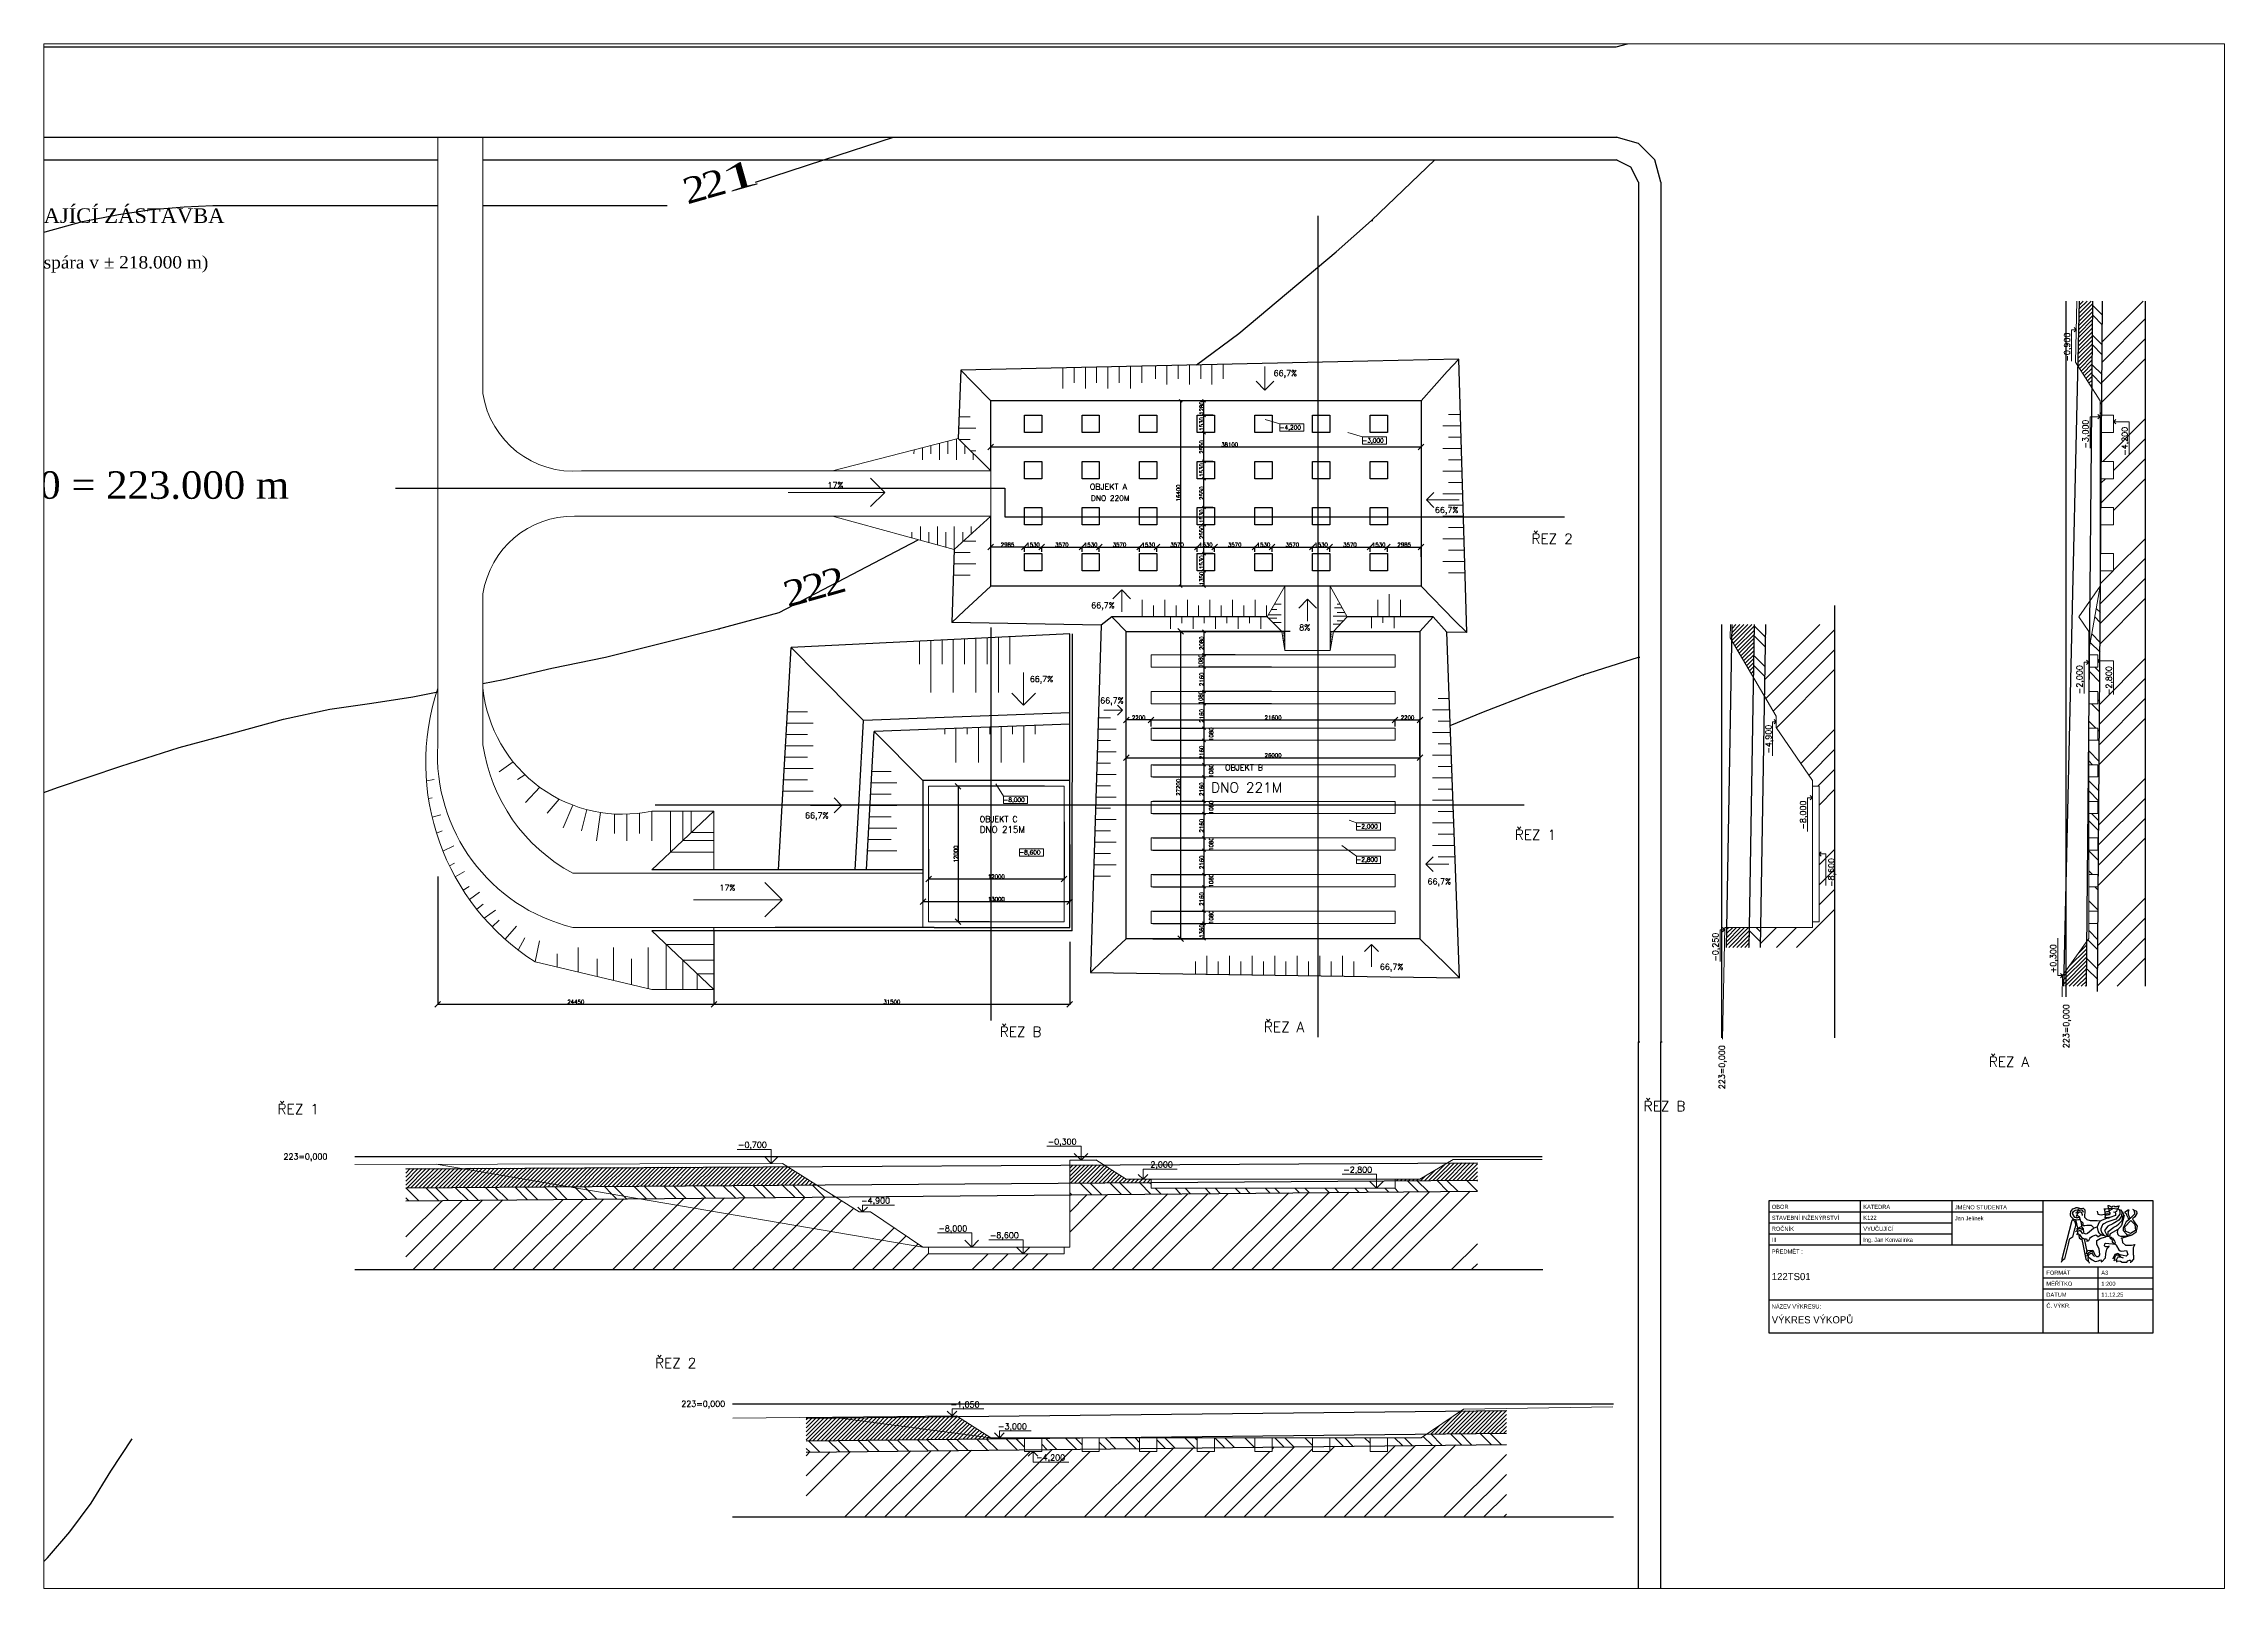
# Paper-space layout 'Rozvržení1' of a CAD drawing. Header units: millimetres. Extents: x 0.2 to 16.3, y 0.1 to 11.5.
# The model-space entities are those that its viewports show. They can reach past a viewport. Long polylines and large blocks are cut down to what shows.
import ezdxf

# ---------------------------------------------------------------- set-up
doc = ezdxf.new("R2010")
doc.units = ezdxf.units.MM
doc.header["$LTSCALE"] = 15
doc.header["$MEASUREMENT"] = 0
doc.linetypes.add('ACAD_ISO02W100', pattern=[15, 12, -3])
doc.linetypes.add('ACAD_ISO10W100', pattern=[18, 12, -3, 0, -3])
doc.layers.get('0').update_dxf_attribs({"linetype": 'CONTINUOUS'})
doc.layers.get('DEFPOINTS').update_dxf_attribs({"linetype": 'CONTINUOUS'})
for name, color, linetype, lineweight in [('cesty', 7, 'CONTINUOUS', 15), ('koty', 4, 'CONTINUOUS', 15), ('obj 2 pasy', 141, 'ACAD_ISO10W100', 15), ('pažení', 220, 'ACAD_ISO02W100', 30), ('texty', 255, 'CONTINUOUS', 15), ('ŘEZ', 11, 'ACAD_ISO10W100', 15), ('šrafy', 32, 'CONTINUOUS', 15)]:
    doc.layers.add(name, color=color, linetype=linetype, lineweight=lineweight)
for name, color, linetype in [('HRANICE ZEMINY', 200, 'CONTINUOUS'), ('obj 1 patky', 130, 'CONTINUOUS'), ('objekt 1', 40, 'CONTINUOUS'), ('objekt 2', 70, 'CONTINUOUS'), ('objekt 3', 150, 'CONTINUOUS'), ('RAMECEK', 7, 'CONTINUOUS'), ('ŘEZ bílá', 251, 'ACAD_ISO10W100'), ('ŘEZ čerch', 10, 'ACAD_ISO10W100')]:
    doc.layers.add(name, color=color, linetype=linetype)
doc.layers.add('pásy', color=3, linetype='CONTINUOUS', plot=False)
doc.layers.add('svahovaní', color=7, linetype='CONTINUOUS', lineweight=15, true_color=0xe3331c)
doc.styles.add('ROMAN', font='roman')
doc.styles.add('romans', font='romans.shx')
doc.styles.add('TIMESNEWROMAN', font='times.ttf')
doc.dimstyles.new('M 1-50', dxfattribs={"dimscale": 50, "dimtxt": 2.5, "dimasz": 2.5, "dimexe": 1.25, "dimexo": 3, "dimtad": 1, "dimtxsty": 'romans', "dimblk": 'OBLIQUE', "dimcen": 2.5, "dimadec": 0, "dimazin": 0, "dimtfac": 1, "dimtmove": 2, "dimatfit": 3, "dimfxl": 1, "dimarcsym": 0})
pattern_1 = [(135, (-35090, 0), (-1325.8252, -1325.8252), []), (135, (-35090, 883.9), (-1325.8252, -1325.8252), [])]

# ---------------------------------------------------------------- blocks, each defined once
blk = doc.blocks.new('_Oblique')
at = {"color": 0, "linetype": 'ByBlock', "lineweight": -2}
blk.add_line((-0.5, -0.5), (0.5, 0.5), dxfattribs=at)
blk = doc.blocks.new('*D61')
at = {"layer": 'DEFPOINTS', "color": 0, "lineweight": 20, "ltscale": 70, "transparency": 16777216}
for p in [(672223, 224062), (659223, 221667), (672223, 218872)]:
    blk.add_point(p, dxfattribs=at)
at = {"layer": 'koty', "color": 0, "lineweight": -2, "ltscale": 70, "transparency": 16777216}
for p, q in [((672223, 223912), (672223, 218810)), ((659223, 221517), (659223, 218810)), ((659223, 218872), (672223, 218872))]:
    blk.add_line(p, q, dxfattribs=at)
at = {"layer": 'koty', "color": 0, "lineweight": -2, "ltscale": 70, "transparency": 16777216, "xscale": 500, "yscale": 500, "zscale": 500, "rotation": 180}
blk.add_blockref('_Oblique', (659223, 218872), dxfattribs=at)
at = {"layer": 'koty', "color": 0, "lineweight": -2, "ltscale": 70, "transparency": 16777216, "xscale": 500, "yscale": 500, "zscale": 500}
blk.add_blockref('_Oblique', (672223, 218872), dxfattribs=at)
at = {"layer": 'koty', "color": 0, "ltscale": 70, "transparency": 16777216, "insert": (665723, 219079), "char_height": 350, "attachment_point": 5, "style": 'romans'}
blk.add_mtext('13000', dxfattribs=at)
blk = doc.blocks.new('*D62')
at = {"layer": 'DEFPOINTS', "color": 0, "lineweight": 20, "ltscale": 70, "transparency": 16777216}
for p in [(671723, 226060), (659723, 223664), (671723, 220870)]:
    blk.add_point(p, dxfattribs=at)
at = {"layer": 'koty', "color": 0, "lineweight": -2, "ltscale": 70, "transparency": 16777216}
for p, q in [((671723, 225910), (671723, 220808)), ((659723, 223514), (659723, 220808)), ((659723, 220870), (671723, 220870))]:
    blk.add_line(p, q, dxfattribs=at)
at = {"layer": 'koty', "color": 0, "lineweight": -2, "ltscale": 70, "transparency": 16777216, "xscale": 500, "yscale": 500, "zscale": 500, "rotation": 180}
blk.add_blockref('_Oblique', (659723, 220870), dxfattribs=at)
at = {"layer": 'koty', "color": 0, "lineweight": -2, "ltscale": 70, "transparency": 16777216, "xscale": 500, "yscale": 500, "zscale": 500}
blk.add_blockref('_Oblique', (671723, 220870), dxfattribs=at)
at = {"layer": 'koty', "color": 0, "ltscale": 70, "transparency": 16777216, "insert": (665723, 221076), "char_height": 350, "attachment_point": 5, "style": 'romans'}
blk.add_mtext('12000', dxfattribs=at)
blk = doc.blocks.new('*D63')
at = {"layer": 'DEFPOINTS', "color": 0, "lineweight": 20, "ltscale": 70, "transparency": 16777216}
for p in [(640723, 216424), (672223, 215450), (672223, 209780)]:
    blk.add_point(p, dxfattribs=at)
at = {"layer": 'koty', "color": 0, "lineweight": -2, "ltscale": 70, "transparency": 16777216}
for p, q in [((640723, 216274), (640723, 209718)), ((672223, 215300), (672223, 209718)), ((640723, 209780), (672223, 209780))]:
    blk.add_line(p, q, dxfattribs=at)
at = {"layer": 'koty', "color": 0, "lineweight": -2, "ltscale": 70, "transparency": 16777216, "xscale": 500, "yscale": 500, "zscale": 500, "rotation": 180}
blk.add_blockref('_Oblique', (640723, 209780), dxfattribs=at)
at = {"layer": 'koty', "color": 0, "lineweight": -2, "ltscale": 70, "transparency": 16777216, "xscale": 500, "yscale": 500, "zscale": 500}
blk.add_blockref('_Oblique', (672223, 209780), dxfattribs=at)
at = {"layer": 'koty', "color": 0, "ltscale": 70, "transparency": 16777216, "insert": (656473, 209986), "char_height": 350, "attachment_point": 5, "style": 'romans'}
blk.add_mtext('31500', dxfattribs=at)
blk = doc.blocks.new('*D64')
at = {"layer": 'DEFPOINTS', "color": 0, "lineweight": 20, "ltscale": 70, "transparency": 16777216}
for p in [(616273, 221230), (640723, 215450), (640723, 209780)]:
    blk.add_point(p, dxfattribs=at)
at = {"layer": 'koty', "color": 0, "lineweight": -2, "ltscale": 70, "transparency": 16777216}
for p, q in [((616273, 221080), (616273, 209718)), ((640723, 215300), (640723, 209718)), ((616273, 209780), (640723, 209780))]:
    blk.add_line(p, q, dxfattribs=at)
at = {"layer": 'koty', "color": 0, "lineweight": -2, "ltscale": 70, "transparency": 16777216, "xscale": 500, "yscale": 500, "zscale": 500, "rotation": 180}
blk.add_blockref('_Oblique', (616273, 209780), dxfattribs=at)
at = {"layer": 'koty', "color": 0, "lineweight": -2, "ltscale": 70, "transparency": 16777216, "xscale": 500, "yscale": 500, "zscale": 500}
blk.add_blockref('_Oblique', (640723, 209780), dxfattribs=at)
at = {"layer": 'koty', "color": 0, "ltscale": 70, "transparency": 16777216, "insert": (628498, 209986), "char_height": 350, "attachment_point": 5, "style": 'romans'}
blk.add_mtext('24450', dxfattribs=at)
blk = doc.blocks.new('*D65')
at = {"layer": 'DEFPOINTS', "color": 0, "lineweight": 20, "ltscale": 70, "transparency": 16777216}
for p in [(670129, 229077), (662340, 217077), (665261, 217077)]:
    blk.add_point(p, dxfattribs=at)
at = {"layer": 'koty', "color": 0, "lineweight": -2, "ltscale": 70, "transparency": 16777216}
for p, q in [((669979, 229077), (662278, 229077)), ((662340, 229077), (662340, 217077)), ((665111, 217077), (662278, 217077))]:
    blk.add_line(p, q, dxfattribs=at)
at = {"layer": 'koty', "color": 0, "lineweight": -2, "ltscale": 70, "transparency": 16777216, "xscale": 500, "yscale": 500, "zscale": 500}
for p, rotation in [((662340, 229077), 90), ((662340, 217077), 270)]:
    blk.add_blockref('_Oblique', p, dxfattribs=dict(at, rotation=rotation))
at = {"layer": 'koty', "color": 0, "ltscale": 70, "transparency": 16777216, "insert": (662134, 223077), "char_height": 350, "attachment_point": 5, "rotation": 90, "style": 'romans'}
blk.add_mtext('12000', dxfattribs=at)
blk = doc.blocks.new('*D66')
at = {"layer": 'DEFPOINTS', "color": 0, "lineweight": 20, "ltscale": 70, "transparency": 16777216}
for p in [(689829, 242777), (682040, 215577), (690223, 215577)]:
    blk.add_point(p, dxfattribs=at)
at = {"layer": 'koty', "color": 0, "lineweight": -2, "ltscale": 70, "transparency": 16777216}
for p, q in [((689679, 242777), (681978, 242777)), ((682040, 242777), (682040, 215577)), ((690073, 215577), (681978, 215577))]:
    blk.add_line(p, q, dxfattribs=at)
at = {"layer": 'koty', "color": 0, "lineweight": -2, "ltscale": 70, "transparency": 16777216, "xscale": 500, "yscale": 500, "zscale": 500}
for p, rotation in [((682040, 242777), 90), ((682040, 215577), 270)]:
    blk.add_blockref('_Oblique', p, dxfattribs=dict(at, rotation=rotation))
at = {"layer": 'koty', "color": 0, "ltscale": 70, "transparency": 16777216, "insert": (681834, 228980), "char_height": 350, "attachment_point": 5, "rotation": 90, "style": 'romans'}
blk.add_mtext('27200', dxfattribs=at)
blk = doc.blocks.new('*D67')
at = {"layer": 'DEFPOINTS', "color": 0, "lineweight": 20, "ltscale": 70, "transparency": 16777216}
for p in [(691892, 242777), (684103, 240697), (687025, 240697)]:
    blk.add_point(p, dxfattribs=at)
at = {"layer": 'koty', "color": 0, "lineweight": -2, "ltscale": 70, "transparency": 16777216}
for p, q in [((691742, 242777), (684041, 242777)), ((684103, 242777), (684103, 240697)), ((686875, 240697), (684041, 240697))]:
    blk.add_line(p, q, dxfattribs=at)
at = {"layer": 'koty', "color": 0, "lineweight": -2, "ltscale": 70, "transparency": 16777216, "xscale": 250, "yscale": 250, "zscale": 250}
for p, rotation in [((684103, 242777), 90), ((684103, 240697), 270)]:
    blk.add_blockref('_Oblique', p, dxfattribs=dict(at, rotation=rotation))
at = {"layer": 'koty', "color": 0, "ltscale": 70, "transparency": 16777216, "insert": (683897, 241737), "char_height": 350, "attachment_point": 5, "rotation": 90, "style": 'romans'}
blk.add_mtext('2080', dxfattribs=at)
blk = doc.blocks.new('*D68')
at = {"layer": 'DEFPOINTS', "color": 0, "linetype": 'ByBlock', "lineweight": 20, "ltscale": 5, "transparency": 16777216}
for p in [(684103, 239617), (687025, 240697), (690223, 239617)]:
    blk.add_point(p, dxfattribs=at)
at = {"layer": 'koty', "color": 0, "linetype": 'ByBlock', "lineweight": -2, "ltscale": 5, "transparency": 16777216}
for p, q in [((686875, 240697), (684041, 240697)), ((690073, 239617), (684041, 239617)), ((684103, 240697), (684103, 239617))]:
    blk.add_line(p, q, dxfattribs=at)
at = {"layer": 'koty', "color": 0, "linetype": 'ByBlock', "lineweight": -2, "ltscale": 5, "transparency": 16777216, "xscale": 250, "yscale": 250, "zscale": 250}
for p, rotation in [((684103, 240697), 90), ((684103, 239617), 270)]:
    blk.add_blockref('_Oblique', p, dxfattribs=dict(at, rotation=rotation))
at = {"layer": 'koty', "color": 0, "linetype": 'ByBlock', "lineweight": 20, "ltscale": 5, "transparency": 16777216, "insert": (683819, 240157), "char_height": 350, "attachment_point": 5, "rotation": 90, "style": 'romans'}
blk.add_mtext('1080', dxfattribs=at)
blk = doc.blocks.new('*D69')
at = {"layer": 'DEFPOINTS', "color": 0, "linetype": 'ByBlock', "lineweight": 20, "ltscale": 5, "transparency": 16777216}
for p in [(690223, 239617), (684103, 237457), (690223, 237457)]:
    blk.add_point(p, dxfattribs=at)
at = {"layer": 'koty', "color": 0, "linetype": 'ByBlock', "lineweight": -2, "ltscale": 5, "transparency": 16777216}
for p, q in [((690073, 239617), (684041, 239617)), ((684103, 239617), (684103, 237457)), ((690073, 237457), (684041, 237457))]:
    blk.add_line(p, q, dxfattribs=at)
at = {"layer": 'koty', "color": 0, "linetype": 'ByBlock', "lineweight": -2, "ltscale": 5, "transparency": 16777216, "xscale": 250, "yscale": 250, "zscale": 250}
for p, rotation in [((684103, 239617), 90), ((684103, 237457), 270)]:
    blk.add_blockref('_Oblique', p, dxfattribs=dict(at, rotation=rotation))
at = {"layer": 'koty', "color": 0, "linetype": 'ByBlock', "lineweight": 20, "ltscale": 5, "transparency": 16777216, "insert": (683897, 238537), "char_height": 350, "attachment_point": 5, "rotation": 90, "style": 'romans'}
blk.add_mtext('2160', dxfattribs=at)
blk = doc.blocks.new('*D70')
at = {"layer": 'DEFPOINTS', "color": 0, "linetype": 'ByBlock', "lineweight": 20, "ltscale": 5, "transparency": 16777216}
for p in [(684103, 236377), (690223, 237457), (690223, 236377)]:
    blk.add_point(p, dxfattribs=at)
at = {"layer": 'koty', "color": 0, "linetype": 'ByBlock', "lineweight": -2, "ltscale": 5, "transparency": 16777216}
for p, q in [((690073, 237457), (684041, 237457)), ((690073, 236377), (684041, 236377)), ((684103, 237457), (684103, 236377))]:
    blk.add_line(p, q, dxfattribs=at)
at = {"layer": 'koty', "color": 0, "linetype": 'ByBlock', "lineweight": -2, "ltscale": 5, "transparency": 16777216, "xscale": 250, "yscale": 250, "zscale": 250}
for p, rotation in [((684103, 237457), 90), ((684103, 236377), 270)]:
    blk.add_blockref('_Oblique', p, dxfattribs=dict(at, rotation=rotation))
at = {"layer": 'koty', "color": 0, "linetype": 'ByBlock', "lineweight": 20, "ltscale": 5, "transparency": 16777216, "insert": (683819, 236917), "char_height": 350, "attachment_point": 5, "rotation": 90, "style": 'romans'}
blk.add_mtext('1080', dxfattribs=at)
blk = doc.blocks.new('*D71')
at = {"layer": 'DEFPOINTS', "color": 0, "lineweight": 20, "ltscale": 70, "transparency": 16777216}
for p in [(703223, 236790), (703223, 231600), (677223, 229177)]:
    blk.add_point(p, dxfattribs=at)
at = {"layer": 'koty', "color": 0, "lineweight": -2, "ltscale": 70, "transparency": 16777216}
for p, q in [((703223, 236640), (703223, 231538)), ((677223, 229327), (677223, 231662)), ((677223, 231600), (703223, 231600))]:
    blk.add_line(p, q, dxfattribs=at)
at = {"layer": 'koty', "color": 0, "lineweight": -2, "ltscale": 70, "transparency": 16777216, "xscale": 500, "yscale": 500, "zscale": 500, "rotation": 180}
blk.add_blockref('_Oblique', (677223, 231600), dxfattribs=at)
at = {"layer": 'koty', "color": 0, "lineweight": -2, "ltscale": 70, "transparency": 16777216, "xscale": 500, "yscale": 500, "zscale": 500}
blk.add_blockref('_Oblique', (703223, 231600), dxfattribs=at)
at = {"layer": 'koty', "color": 0, "ltscale": 70, "transparency": 16777216, "insert": (690223, 231806), "char_height": 350, "attachment_point": 5, "style": 'romans'}
blk.add_mtext('26000', dxfattribs=at)
blk = doc.blocks.new('*D72')
at = {"layer": 'DEFPOINTS', "color": 0, "lineweight": 20, "ltscale": 70, "transparency": 16777216}
for p in [(679423, 234217), (701023, 234940), (701023, 234217)]:
    blk.add_point(p, dxfattribs=at)
at = {"layer": 'koty', "color": 0, "lineweight": -2, "ltscale": 70, "transparency": 16777216}
for p, q in [((679423, 234367), (679423, 235002)), ((679423, 234940), (701023, 234940)), ((701023, 234367), (701023, 235002))]:
    blk.add_line(p, q, dxfattribs=at)
at = {"layer": 'koty', "color": 0, "lineweight": -2, "ltscale": 70, "transparency": 16777216, "xscale": 500, "yscale": 500, "zscale": 500, "rotation": 180}
blk.add_blockref('_Oblique', (679423, 234940), dxfattribs=at)
at = {"layer": 'koty', "color": 0, "lineweight": -2, "ltscale": 70, "transparency": 16777216, "xscale": 500, "yscale": 500, "zscale": 500}
blk.add_blockref('_Oblique', (701023, 234940), dxfattribs=at)
at = {"layer": 'koty', "color": 0, "ltscale": 70, "transparency": 16777216, "insert": (690223, 235146), "char_height": 350, "attachment_point": 5, "style": 'romans'}
blk.add_mtext('21600', dxfattribs=at)
blk = doc.blocks.new('*D73')
at = {"layer": 'DEFPOINTS', "color": 0, "linetype": 'ByBlock', "lineweight": 20, "ltscale": 5, "transparency": 16777216}
for p in [(677223, 234940), (679423, 234217), (677223, 231662)]:
    blk.add_point(p, dxfattribs=at)
at = {"layer": 'koty', "color": 0, "linetype": 'ByBlock', "lineweight": -2, "ltscale": 5, "transparency": 16777216}
for p, q in [((677223, 231812), (677223, 235002)), ((679423, 234940), (677223, 234940)), ((679423, 234367), (679423, 235002))]:
    blk.add_line(p, q, dxfattribs=at)
at = {"layer": 'koty', "color": 0, "linetype": 'ByBlock', "lineweight": -2, "ltscale": 5, "transparency": 16777216, "xscale": 500, "yscale": 500, "zscale": 500, "rotation": 180}
blk.add_blockref('_Oblique', (677223, 234940), dxfattribs=at)
at = {"layer": 'koty', "color": 0, "linetype": 'ByBlock', "lineweight": -2, "ltscale": 5, "transparency": 16777216, "xscale": 500, "yscale": 500, "zscale": 500}
blk.add_blockref('_Oblique', (679423, 234940), dxfattribs=at)
at = {"layer": 'koty', "color": 0, "linetype": 'ByBlock', "lineweight": 20, "ltscale": 5, "transparency": 16777216, "insert": (678323, 235146), "char_height": 350, "attachment_point": 5, "style": 'romans'}
blk.add_mtext('2200', dxfattribs=at)
blk = doc.blocks.new('*D74')
at = {"layer": 'DEFPOINTS', "color": 0, "linetype": 'ByBlock', "lineweight": 20, "ltscale": 5, "transparency": 16777216}
for p in [(701023, 234217), (703223, 234940), (703223, 231600)]:
    blk.add_point(p, dxfattribs=at)
at = {"layer": 'koty', "color": 0, "linetype": 'ByBlock', "lineweight": -2, "ltscale": 5, "transparency": 16777216}
for p, q in [((701023, 234367), (701023, 235002)), ((701023, 234940), (703223, 234940)), ((703223, 231750), (703223, 235002))]:
    blk.add_line(p, q, dxfattribs=at)
at = {"layer": 'koty', "color": 0, "linetype": 'ByBlock', "lineweight": -2, "ltscale": 5, "transparency": 16777216, "xscale": 500, "yscale": 500, "zscale": 500, "rotation": 180}
blk.add_blockref('_Oblique', (701023, 234940), dxfattribs=at)
at = {"layer": 'koty', "color": 0, "linetype": 'ByBlock', "lineweight": -2, "ltscale": 5, "transparency": 16777216, "xscale": 500, "yscale": 500, "zscale": 500}
blk.add_blockref('_Oblique', (703223, 234940), dxfattribs=at)
at = {"layer": 'koty', "color": 0, "linetype": 'ByBlock', "lineweight": 20, "ltscale": 5, "transparency": 16777216, "insert": (702123, 235146), "char_height": 350, "attachment_point": 5, "style": 'romans'}
blk.add_mtext('2200', dxfattribs=at)
blk = doc.blocks.new('*D75')
at = {"layer": 'DEFPOINTS', "color": 0, "lineweight": 20, "ltscale": 70, "transparency": 16777216}
for p in [(689829, 263177), (682040, 246777), (691273, 246777)]:
    blk.add_point(p, dxfattribs=at)
at = {"layer": 'koty', "color": 0, "lineweight": -2, "ltscale": 70, "transparency": 16777216}
for p, q in [((689679, 263177), (681978, 263177)), ((682040, 263177), (682040, 246777)), ((691123, 246777), (681978, 246777))]:
    blk.add_line(p, q, dxfattribs=at)
at = {"layer": 'koty', "color": 0, "lineweight": -2, "ltscale": 70, "transparency": 16777216, "xscale": 250, "yscale": 250, "zscale": 250}
for p, rotation in [((682040, 263177), 90), ((682040, 246777), 270)]:
    blk.add_blockref('_Oblique', p, dxfattribs=dict(at, rotation=rotation))
at = {"layer": 'koty', "color": 0, "ltscale": 70, "transparency": 16777216, "insert": (681834, 255020), "char_height": 350, "attachment_point": 5, "rotation": 90, "style": 'romans'}
blk.add_mtext('16400', dxfattribs=at)
blk = doc.blocks.new('*D76')
at = {"layer": 'DEFPOINTS', "color": 0, "linetype": 'ByBlock', "lineweight": 20, "ltscale": 5, "transparency": 16777216}
for p in [(684103, 249657), (685038, 249657), (684810, 248127)]:
    blk.add_point(p, dxfattribs=at)
at = {"layer": 'koty', "color": 0, "linetype": 'ByBlock', "lineweight": -2, "ltscale": 5, "transparency": 16777216}
for p, q in [((684888, 249657), (684041, 249657)), ((684103, 248127), (684103, 249657)), ((684660, 248127), (684041, 248127))]:
    blk.add_line(p, q, dxfattribs=at)
at = {"layer": 'koty', "color": 0, "linetype": 'ByBlock', "lineweight": -2, "ltscale": 5, "transparency": 16777216, "xscale": 250, "yscale": 250, "zscale": 250}
for p, rotation in [((684103, 249657), 90), ((684103, 248127), 270)]:
    blk.add_blockref('_Oblique', p, dxfattribs=dict(at, rotation=rotation))
at = {"layer": 'koty', "color": 0, "linetype": 'ByBlock', "lineweight": 20, "ltscale": 5, "transparency": 16777216, "insert": (683897, 248892), "char_height": 350, "attachment_point": 5, "rotation": 90, "style": 'romans'}
blk.add_mtext('1530', dxfattribs=at)
blk = doc.blocks.new('*D77')
at = {"layer": 'DEFPOINTS', "color": 0, "linetype": 'ByBlock', "lineweight": 20, "ltscale": 5, "transparency": 16777216}
for p in [(684103, 252207), (685038, 252207), (685038, 249657)]:
    blk.add_point(p, dxfattribs=at)
at = {"layer": 'koty', "color": 0, "linetype": 'ByBlock', "lineweight": -2, "ltscale": 5, "transparency": 16777216}
for p, q in [((684888, 252207), (684041, 252207)), ((684103, 249657), (684103, 252207)), ((684888, 249657), (684041, 249657))]:
    blk.add_line(p, q, dxfattribs=at)
at = {"layer": 'koty', "color": 0, "linetype": 'ByBlock', "lineweight": -2, "ltscale": 5, "transparency": 16777216, "xscale": 250, "yscale": 250, "zscale": 250}
for p, rotation in [((684103, 252207), 90), ((684103, 249657), 270)]:
    blk.add_blockref('_Oblique', p, dxfattribs=dict(at, rotation=rotation))
at = {"layer": 'koty', "color": 0, "linetype": 'ByBlock', "lineweight": 20, "ltscale": 5, "transparency": 16777216, "insert": (683897, 251548), "char_height": 350, "attachment_point": 5, "rotation": 90, "style": 'romans'}
blk.add_mtext('2550', dxfattribs=at)
blk = doc.blocks.new('*D78')
at = {"layer": 'DEFPOINTS', "color": 0, "linetype": 'ByBlock', "lineweight": 20, "ltscale": 5, "transparency": 16777216}
for p in [(684103, 253737), (685038, 253737), (685038, 252207)]:
    blk.add_point(p, dxfattribs=at)
at = {"layer": 'koty', "color": 0, "linetype": 'ByBlock', "lineweight": -2, "ltscale": 5, "transparency": 16777216}
for p, q in [((684888, 253737), (684041, 253737)), ((684103, 252207), (684103, 253737)), ((684888, 252207), (684041, 252207))]:
    blk.add_line(p, q, dxfattribs=at)
at = {"layer": 'koty', "color": 0, "linetype": 'ByBlock', "lineweight": -2, "ltscale": 5, "transparency": 16777216, "xscale": 250, "yscale": 250, "zscale": 250}
for p, rotation in [((684103, 253737), 90), ((684103, 252207), 270)]:
    blk.add_blockref('_Oblique', p, dxfattribs=dict(at, rotation=rotation))
at = {"layer": 'koty', "color": 0, "linetype": 'ByBlock', "lineweight": 20, "ltscale": 5, "transparency": 16777216, "insert": (683897, 252972), "char_height": 350, "attachment_point": 5, "rotation": 90, "style": 'romans'}
blk.add_mtext('1530', dxfattribs=at)
blk = doc.blocks.new('*D79')
at = {"layer": 'DEFPOINTS', "color": 0, "linetype": 'ByBlock', "lineweight": 20, "ltscale": 5, "transparency": 16777216}
for p in [(684103, 256287), (685038, 256287), (685038, 253737)]:
    blk.add_point(p, dxfattribs=at)
at = {"layer": 'koty', "color": 0, "linetype": 'ByBlock', "lineweight": -2, "ltscale": 5, "transparency": 16777216}
for p, q in [((684888, 256287), (684041, 256287)), ((684103, 253737), (684103, 256287)), ((684888, 253737), (684041, 253737))]:
    blk.add_line(p, q, dxfattribs=at)
at = {"layer": 'koty', "color": 0, "linetype": 'ByBlock', "lineweight": -2, "ltscale": 5, "transparency": 16777216, "xscale": 250, "yscale": 250, "zscale": 250}
for p, rotation in [((684103, 256287), 90), ((684103, 253737), 270)]:
    blk.add_blockref('_Oblique', p, dxfattribs=dict(at, rotation=rotation))
at = {"layer": 'koty', "color": 0, "linetype": 'ByBlock', "lineweight": 20, "ltscale": 5, "transparency": 16777216, "insert": (683897, 255012), "char_height": 350, "attachment_point": 5, "rotation": 90, "style": 'romans'}
blk.add_mtext('2550', dxfattribs=at)
blk = doc.blocks.new('*D80')
at = {"layer": 'DEFPOINTS', "color": 0, "linetype": 'ByBlock', "lineweight": 20, "ltscale": 5, "transparency": 16777216}
for p in [(684810, 248127), (684103, 246777), (686550, 246777)]:
    blk.add_point(p, dxfattribs=at)
at = {"layer": 'koty', "color": 0, "linetype": 'ByBlock', "lineweight": -2, "ltscale": 5, "transparency": 16777216}
for p, q in [((684660, 248127), (684041, 248127)), ((684103, 248127), (684103, 246777)), ((686400, 246777), (684041, 246777))]:
    blk.add_line(p, q, dxfattribs=at)
at = {"layer": 'koty', "color": 0, "linetype": 'ByBlock', "lineweight": -2, "ltscale": 5, "transparency": 16777216, "xscale": 250, "yscale": 250, "zscale": 250}
for p, rotation in [((684103, 248127), 90), ((684103, 246777), 270)]:
    blk.add_blockref('_Oblique', p, dxfattribs=dict(at, rotation=rotation))
at = {"layer": 'koty', "color": 0, "linetype": 'ByBlock', "lineweight": 20, "ltscale": 5, "transparency": 16777216, "insert": (683897, 247452), "char_height": 350, "attachment_point": 5, "rotation": 90, "style": 'romans'}
blk.add_mtext('1350', dxfattribs=at)
blk = doc.blocks.new('*D81')
at = {"layer": 'DEFPOINTS', "color": 0, "lineweight": 20, "ltscale": 70, "transparency": 16777216}
for p in [(703323, 259100), (703323, 259100), (665223, 258377)]:
    blk.add_point(p, dxfattribs=at)
at = {"layer": 'koty', "color": 0, "lineweight": -2, "ltscale": 70, "transparency": 16777216}
for p, q in [((665223, 258527), (665223, 259162)), ((665223, 259100), (703323, 259100)), ((703323, 259250), (703323, 259162))]:
    blk.add_line(p, q, dxfattribs=at)
at = {"layer": 'koty', "color": 0, "lineweight": -2, "ltscale": 70, "transparency": 16777216, "xscale": 500, "yscale": 500, "zscale": 500, "rotation": 180}
blk.add_blockref('_Oblique', (665223, 259100), dxfattribs=at)
at = {"layer": 'koty', "color": 0, "lineweight": -2, "ltscale": 70, "transparency": 16777216, "xscale": 500, "yscale": 500, "zscale": 500}
blk.add_blockref('_Oblique', (703323, 259100), dxfattribs=at)
at = {"layer": 'koty', "color": 0, "ltscale": 70, "transparency": 16777216, "insert": (686380, 259306), "char_height": 350, "attachment_point": 5, "style": 'romans'}
blk.add_mtext('38100', dxfattribs=at)
blk = doc.blocks.new('*D82')
at = {"layer": 'DEFPOINTS', "color": 0, "linetype": 'ByBlock', "lineweight": 20, "ltscale": 5, "transparency": 16777216}
for p in [(665223, 250240), (665223, 249220), (668208, 249657)]:
    blk.add_point(p, dxfattribs=at)
at = {"layer": 'koty', "color": 0, "linetype": 'ByBlock', "lineweight": -2, "ltscale": 5, "transparency": 16777216}
for p, q in [((665223, 249370), (665223, 250302)), ((668208, 250240), (665223, 250240)), ((668208, 249807), (668208, 250302))]:
    blk.add_line(p, q, dxfattribs=at)
at = {"layer": 'koty', "color": 0, "linetype": 'ByBlock', "lineweight": -2, "ltscale": 5, "transparency": 16777216, "xscale": 500, "yscale": 500, "zscale": 500, "rotation": 180}
blk.add_blockref('_Oblique', (665223, 250240), dxfattribs=at)
at = {"layer": 'koty', "color": 0, "linetype": 'ByBlock', "lineweight": -2, "ltscale": 5, "transparency": 16777216, "xscale": 500, "yscale": 500, "zscale": 500}
blk.add_blockref('_Oblique', (668208, 250240), dxfattribs=at)
at = {"layer": 'koty', "color": 0, "linetype": 'ByBlock', "lineweight": 20, "ltscale": 5, "transparency": 16777216, "insert": (666716, 250446), "char_height": 350, "attachment_point": 5, "style": 'romans'}
blk.add_mtext('2985', dxfattribs=at)
blk = doc.blocks.new('*D83')
at = {"layer": 'DEFPOINTS', "color": 0, "linetype": 'ByBlock', "lineweight": 20, "ltscale": 5, "transparency": 16777216}
for p in [(668208, 249657), (669738, 250240), (669738, 249657)]:
    blk.add_point(p, dxfattribs=at)
at = {"layer": 'koty', "color": 0, "linetype": 'ByBlock', "lineweight": -2, "ltscale": 5, "transparency": 16777216}
for p, q in [((668208, 249807), (668208, 250302)), ((668208, 250240), (669738, 250240)), ((669738, 249807), (669738, 250302))]:
    blk.add_line(p, q, dxfattribs=at)
at = {"layer": 'koty', "color": 0, "linetype": 'ByBlock', "lineweight": -2, "ltscale": 5, "transparency": 16777216, "xscale": 500, "yscale": 500, "zscale": 500, "rotation": 180}
blk.add_blockref('_Oblique', (668208, 250240), dxfattribs=at)
at = {"layer": 'koty', "color": 0, "linetype": 'ByBlock', "lineweight": -2, "ltscale": 5, "transparency": 16777216, "xscale": 500, "yscale": 500, "zscale": 500}
blk.add_blockref('_Oblique', (669738, 250240), dxfattribs=at)
at = {"layer": 'koty', "color": 0, "linetype": 'ByBlock', "lineweight": 20, "ltscale": 5, "transparency": 16777216, "insert": (668973, 250446), "char_height": 350, "attachment_point": 5, "style": 'romans'}
blk.add_mtext('1530', dxfattribs=at)
blk = doc.blocks.new('*D84')
at = {"layer": 'DEFPOINTS', "color": 0, "linetype": 'ByBlock', "lineweight": 20, "ltscale": 5, "transparency": 16777216}
for p in [(669738, 249657), (673308, 250240), (673308, 249657)]:
    blk.add_point(p, dxfattribs=at)
at = {"layer": 'koty', "color": 0, "linetype": 'ByBlock', "lineweight": -2, "ltscale": 5, "transparency": 16777216}
for p, q in [((669738, 249807), (669738, 250302)), ((669738, 250240), (673308, 250240)), ((673308, 249807), (673308, 250302))]:
    blk.add_line(p, q, dxfattribs=at)
at = {"layer": 'koty', "color": 0, "linetype": 'ByBlock', "lineweight": -2, "ltscale": 5, "transparency": 16777216, "xscale": 500, "yscale": 500, "zscale": 500, "rotation": 180}
blk.add_blockref('_Oblique', (669738, 250240), dxfattribs=at)
at = {"layer": 'koty', "color": 0, "linetype": 'ByBlock', "lineweight": -2, "ltscale": 5, "transparency": 16777216, "xscale": 500, "yscale": 500, "zscale": 500}
blk.add_blockref('_Oblique', (673308, 250240), dxfattribs=at)
at = {"layer": 'koty', "color": 0, "linetype": 'ByBlock', "lineweight": 20, "ltscale": 5, "transparency": 16777216, "insert": (671523, 250446), "char_height": 350, "attachment_point": 5, "style": 'romans'}
blk.add_mtext('3570', dxfattribs=at)
blk = doc.blocks.new('*D85')
at = {"layer": 'DEFPOINTS', "color": 0, "linetype": 'ByBlock', "lineweight": 20, "ltscale": 5, "transparency": 16777216}
for p in [(673308, 249657), (674838, 250240), (674838, 249657)]:
    blk.add_point(p, dxfattribs=at)
at = {"layer": 'koty', "color": 0, "linetype": 'ByBlock', "lineweight": -2, "ltscale": 5, "transparency": 16777216}
for p, q in [((673308, 249807), (673308, 250302)), ((673308, 250240), (674838, 250240)), ((674838, 249807), (674838, 250302))]:
    blk.add_line(p, q, dxfattribs=at)
at = {"layer": 'koty', "color": 0, "linetype": 'ByBlock', "lineweight": -2, "ltscale": 5, "transparency": 16777216, "xscale": 500, "yscale": 500, "zscale": 500, "rotation": 180}
blk.add_blockref('_Oblique', (673308, 250240), dxfattribs=at)
at = {"layer": 'koty', "color": 0, "linetype": 'ByBlock', "lineweight": -2, "ltscale": 5, "transparency": 16777216, "xscale": 500, "yscale": 500, "zscale": 500}
blk.add_blockref('_Oblique', (674838, 250240), dxfattribs=at)
at = {"layer": 'koty', "color": 0, "linetype": 'ByBlock', "lineweight": 20, "ltscale": 5, "transparency": 16777216, "insert": (674073, 250446), "char_height": 350, "attachment_point": 5, "style": 'romans'}
blk.add_mtext('1530', dxfattribs=at)
blk = doc.blocks.new('*D86')
at = {"layer": 'DEFPOINTS', "color": 0, "linetype": 'ByBlock', "lineweight": 20, "ltscale": 5, "transparency": 16777216}
for p in [(674838, 249657), (678408, 250240), (678408, 249657)]:
    blk.add_point(p, dxfattribs=at)
at = {"layer": 'koty', "color": 0, "linetype": 'ByBlock', "lineweight": -2, "ltscale": 5, "transparency": 16777216}
for p, q in [((674838, 249807), (674838, 250302)), ((674838, 250240), (678408, 250240)), ((678408, 249807), (678408, 250302))]:
    blk.add_line(p, q, dxfattribs=at)
at = {"layer": 'koty', "color": 0, "linetype": 'ByBlock', "lineweight": -2, "ltscale": 5, "transparency": 16777216, "xscale": 500, "yscale": 500, "zscale": 500, "rotation": 180}
blk.add_blockref('_Oblique', (674838, 250240), dxfattribs=at)
at = {"layer": 'koty', "color": 0, "linetype": 'ByBlock', "lineweight": -2, "ltscale": 5, "transparency": 16777216, "xscale": 500, "yscale": 500, "zscale": 500}
blk.add_blockref('_Oblique', (678408, 250240), dxfattribs=at)
at = {"layer": 'koty', "color": 0, "linetype": 'ByBlock', "lineweight": 20, "ltscale": 5, "transparency": 16777216, "insert": (676623, 250446), "char_height": 350, "attachment_point": 5, "style": 'romans'}
blk.add_mtext('3570', dxfattribs=at)
blk = doc.blocks.new('*D92')
at = {"layer": 'DEFPOINTS', "color": 0, "linetype": 'ByBlock', "lineweight": 20, "ltscale": 5, "transparency": 16777216}
for p in [(678408, 249657), (679938, 250240), (679938, 249657)]:
    blk.add_point(p, dxfattribs=at)
at = {"layer": 'koty', "color": 0, "linetype": 'ByBlock', "lineweight": -2, "ltscale": 5, "transparency": 16777216}
for p, q in [((678408, 249807), (678408, 250302)), ((678408, 250240), (679938, 250240)), ((679938, 249807), (679938, 250302))]:
    blk.add_line(p, q, dxfattribs=at)
at = {"layer": 'koty', "color": 0, "linetype": 'ByBlock', "lineweight": -2, "ltscale": 5, "transparency": 16777216, "xscale": 500, "yscale": 500, "zscale": 500, "rotation": 180}
blk.add_blockref('_Oblique', (678408, 250240), dxfattribs=at)
at = {"layer": 'koty', "color": 0, "linetype": 'ByBlock', "lineweight": -2, "ltscale": 5, "transparency": 16777216, "xscale": 500, "yscale": 500, "zscale": 500}
blk.add_blockref('_Oblique', (679938, 250240), dxfattribs=at)
at = {"layer": 'koty', "color": 0, "linetype": 'ByBlock', "lineweight": 20, "ltscale": 5, "transparency": 16777216, "insert": (679173, 250446), "char_height": 350, "attachment_point": 5, "style": 'romans'}
blk.add_mtext('1530', dxfattribs=at)
blk = doc.blocks.new('*D93')
at = {"layer": 'DEFPOINTS', "color": 0, "linetype": 'ByBlock', "lineweight": 20, "ltscale": 5, "transparency": 16777216}
for p in [(679938, 249657), (683508, 250240), (683508, 249657)]:
    blk.add_point(p, dxfattribs=at)
at = {"layer": 'koty', "color": 0, "linetype": 'ByBlock', "lineweight": -2, "ltscale": 5, "transparency": 16777216}
for p, q in [((679938, 249807), (679938, 250302)), ((679938, 250240), (683508, 250240)), ((683508, 249807), (683508, 250302))]:
    blk.add_line(p, q, dxfattribs=at)
at = {"layer": 'koty', "color": 0, "linetype": 'ByBlock', "lineweight": -2, "ltscale": 5, "transparency": 16777216, "xscale": 500, "yscale": 500, "zscale": 500, "rotation": 180}
blk.add_blockref('_Oblique', (679938, 250240), dxfattribs=at)
at = {"layer": 'koty', "color": 0, "linetype": 'ByBlock', "lineweight": -2, "ltscale": 5, "transparency": 16777216, "xscale": 500, "yscale": 500, "zscale": 500}
blk.add_blockref('_Oblique', (683508, 250240), dxfattribs=at)
at = {"layer": 'koty', "color": 0, "linetype": 'ByBlock', "lineweight": 20, "ltscale": 5, "transparency": 16777216, "insert": (681723, 250446), "char_height": 350, "attachment_point": 5, "style": 'romans'}
blk.add_mtext('3570', dxfattribs=at)
blk = doc.blocks.new('*D94')
at = {"layer": 'DEFPOINTS', "color": 0, "linetype": 'ByBlock', "lineweight": 20, "ltscale": 5, "transparency": 16777216}
for p in [(683508, 249657), (685038, 250240), (685038, 249657)]:
    blk.add_point(p, dxfattribs=at)
at = {"layer": 'koty', "color": 0, "linetype": 'ByBlock', "lineweight": -2, "ltscale": 5, "transparency": 16777216}
for p, q in [((683508, 249807), (683508, 250302)), ((683508, 250240), (685038, 250240)), ((685038, 249807), (685038, 250302))]:
    blk.add_line(p, q, dxfattribs=at)
at = {"layer": 'koty', "color": 0, "linetype": 'ByBlock', "lineweight": -2, "ltscale": 5, "transparency": 16777216, "xscale": 500, "yscale": 500, "zscale": 500, "rotation": 180}
blk.add_blockref('_Oblique', (683508, 250240), dxfattribs=at)
at = {"layer": 'koty', "color": 0, "linetype": 'ByBlock', "lineweight": -2, "ltscale": 5, "transparency": 16777216, "xscale": 500, "yscale": 500, "zscale": 500}
blk.add_blockref('_Oblique', (685038, 250240), dxfattribs=at)
at = {"layer": 'koty', "color": 0, "linetype": 'ByBlock', "lineweight": 20, "ltscale": 5, "transparency": 16777216, "insert": (684273, 250446), "char_height": 350, "attachment_point": 5, "style": 'romans'}
blk.add_mtext('1530', dxfattribs=at)
blk = doc.blocks.new('*D95')
at = {"layer": 'DEFPOINTS', "color": 0, "linetype": 'ByBlock', "lineweight": 20, "ltscale": 5, "transparency": 16777216}
for p in [(685038, 249657), (688608, 250240), (688608, 249657)]:
    blk.add_point(p, dxfattribs=at)
at = {"layer": 'koty', "color": 0, "linetype": 'ByBlock', "lineweight": -2, "ltscale": 5, "transparency": 16777216}
for p, q in [((685038, 249807), (685038, 250302)), ((685038, 250240), (688608, 250240)), ((688608, 249807), (688608, 250302))]:
    blk.add_line(p, q, dxfattribs=at)
at = {"layer": 'koty', "color": 0, "linetype": 'ByBlock', "lineweight": -2, "ltscale": 5, "transparency": 16777216, "xscale": 500, "yscale": 500, "zscale": 500, "rotation": 180}
blk.add_blockref('_Oblique', (685038, 250240), dxfattribs=at)
at = {"layer": 'koty', "color": 0, "linetype": 'ByBlock', "lineweight": -2, "ltscale": 5, "transparency": 16777216, "xscale": 500, "yscale": 500, "zscale": 500}
blk.add_blockref('_Oblique', (688608, 250240), dxfattribs=at)
at = {"layer": 'koty', "color": 0, "linetype": 'ByBlock', "lineweight": 20, "ltscale": 5, "transparency": 16777216, "insert": (686823, 250446), "char_height": 350, "attachment_point": 5, "style": 'romans'}
blk.add_mtext('3570', dxfattribs=at)
blk = doc.blocks.new('*D96')
at = {"layer": 'DEFPOINTS', "color": 0, "linetype": 'ByBlock', "lineweight": 20, "ltscale": 5, "transparency": 16777216}
for p in [(688608, 249657), (690138, 250240), (690138, 249657)]:
    blk.add_point(p, dxfattribs=at)
at = {"layer": 'koty', "color": 0, "linetype": 'ByBlock', "lineweight": -2, "ltscale": 5, "transparency": 16777216}
for p, q in [((688608, 249807), (688608, 250302)), ((688608, 250240), (690138, 250240)), ((690138, 249807), (690138, 250302))]:
    blk.add_line(p, q, dxfattribs=at)
at = {"layer": 'koty', "color": 0, "linetype": 'ByBlock', "lineweight": -2, "ltscale": 5, "transparency": 16777216, "xscale": 500, "yscale": 500, "zscale": 500, "rotation": 180}
blk.add_blockref('_Oblique', (688608, 250240), dxfattribs=at)
at = {"layer": 'koty', "color": 0, "linetype": 'ByBlock', "lineweight": -2, "ltscale": 5, "transparency": 16777216, "xscale": 500, "yscale": 500, "zscale": 500}
blk.add_blockref('_Oblique', (690138, 250240), dxfattribs=at)
at = {"layer": 'koty', "color": 0, "linetype": 'ByBlock', "lineweight": 20, "ltscale": 5, "transparency": 16777216, "insert": (689373, 250446), "char_height": 350, "attachment_point": 5, "style": 'romans'}
blk.add_mtext('1530', dxfattribs=at)
blk = doc.blocks.new('*D97')
at = {"layer": 'DEFPOINTS', "color": 0, "linetype": 'ByBlock', "lineweight": 20, "ltscale": 5, "transparency": 16777216}
for p in [(690138, 249657), (693708, 250240), (693708, 249657)]:
    blk.add_point(p, dxfattribs=at)
at = {"layer": 'koty', "color": 0, "linetype": 'ByBlock', "lineweight": -2, "ltscale": 5, "transparency": 16777216}
for p, q in [((690138, 249807), (690138, 250302)), ((690138, 250240), (693708, 250240)), ((693708, 249807), (693708, 250302))]:
    blk.add_line(p, q, dxfattribs=at)
at = {"layer": 'koty', "color": 0, "linetype": 'ByBlock', "lineweight": -2, "ltscale": 5, "transparency": 16777216, "xscale": 500, "yscale": 500, "zscale": 500, "rotation": 180}
blk.add_blockref('_Oblique', (690138, 250240), dxfattribs=at)
at = {"layer": 'koty', "color": 0, "linetype": 'ByBlock', "lineweight": -2, "ltscale": 5, "transparency": 16777216, "xscale": 500, "yscale": 500, "zscale": 500}
blk.add_blockref('_Oblique', (693708, 250240), dxfattribs=at)
at = {"layer": 'koty', "color": 0, "linetype": 'ByBlock', "lineweight": 20, "ltscale": 5, "transparency": 16777216, "insert": (691923, 250446), "char_height": 350, "attachment_point": 5, "style": 'romans'}
blk.add_mtext('3570', dxfattribs=at)
blk = doc.blocks.new('*D98')
at = {"layer": 'DEFPOINTS', "color": 0, "linetype": 'ByBlock', "lineweight": 20, "ltscale": 5, "transparency": 16777216}
for p in [(693708, 249657), (695238, 250240), (695238, 249657)]:
    blk.add_point(p, dxfattribs=at)
at = {"layer": 'koty', "color": 0, "linetype": 'ByBlock', "lineweight": -2, "ltscale": 5, "transparency": 16777216}
for p, q in [((693708, 249807), (693708, 250302)), ((693708, 250240), (695238, 250240)), ((695238, 249807), (695238, 250302))]:
    blk.add_line(p, q, dxfattribs=at)
at = {"layer": 'koty', "color": 0, "linetype": 'ByBlock', "lineweight": -2, "ltscale": 5, "transparency": 16777216, "xscale": 500, "yscale": 500, "zscale": 500, "rotation": 180}
blk.add_blockref('_Oblique', (693708, 250240), dxfattribs=at)
at = {"layer": 'koty', "color": 0, "linetype": 'ByBlock', "lineweight": -2, "ltscale": 5, "transparency": 16777216, "xscale": 500, "yscale": 500, "zscale": 500}
blk.add_blockref('_Oblique', (695238, 250240), dxfattribs=at)
at = {"layer": 'koty', "color": 0, "linetype": 'ByBlock', "lineweight": 20, "ltscale": 5, "transparency": 16777216, "insert": (694473, 250446), "char_height": 350, "attachment_point": 5, "style": 'romans'}
blk.add_mtext('1530', dxfattribs=at)
blk = doc.blocks.new('*D99')
at = {"layer": 'DEFPOINTS', "color": 0, "linetype": 'ByBlock', "lineweight": 20, "ltscale": 5, "transparency": 16777216}
for p in [(695238, 249657), (698808, 250240), (698808, 249657)]:
    blk.add_point(p, dxfattribs=at)
at = {"layer": 'koty', "color": 0, "linetype": 'ByBlock', "lineweight": -2, "ltscale": 5, "transparency": 16777216}
for p, q in [((695238, 249807), (695238, 250302)), ((695238, 250240), (698808, 250240)), ((698808, 249807), (698808, 250302))]:
    blk.add_line(p, q, dxfattribs=at)
at = {"layer": 'koty', "color": 0, "linetype": 'ByBlock', "lineweight": -2, "ltscale": 5, "transparency": 16777216, "xscale": 500, "yscale": 500, "zscale": 500, "rotation": 180}
blk.add_blockref('_Oblique', (695238, 250240), dxfattribs=at)
at = {"layer": 'koty', "color": 0, "linetype": 'ByBlock', "lineweight": -2, "ltscale": 5, "transparency": 16777216, "xscale": 500, "yscale": 500, "zscale": 500}
blk.add_blockref('_Oblique', (698808, 250240), dxfattribs=at)
at = {"layer": 'koty', "color": 0, "linetype": 'ByBlock', "lineweight": 20, "ltscale": 5, "transparency": 16777216, "insert": (697023, 250446), "char_height": 350, "attachment_point": 5, "style": 'romans'}
blk.add_mtext('3570', dxfattribs=at)
blk = doc.blocks.new('*D100')
at = {"layer": 'DEFPOINTS', "color": 0, "linetype": 'ByBlock', "lineweight": 20, "ltscale": 5, "transparency": 16777216}
for p in [(698808, 249657), (700338, 250240), (700338, 249657)]:
    blk.add_point(p, dxfattribs=at)
at = {"layer": 'koty', "color": 0, "linetype": 'ByBlock', "lineweight": -2, "ltscale": 5, "transparency": 16777216}
for p, q in [((698808, 249807), (698808, 250302)), ((698808, 250240), (700338, 250240)), ((700338, 249807), (700338, 250302))]:
    blk.add_line(p, q, dxfattribs=at)
at = {"layer": 'koty', "color": 0, "linetype": 'ByBlock', "lineweight": -2, "ltscale": 5, "transparency": 16777216, "xscale": 500, "yscale": 500, "zscale": 500, "rotation": 180}
blk.add_blockref('_Oblique', (698808, 250240), dxfattribs=at)
at = {"layer": 'koty', "color": 0, "linetype": 'ByBlock', "lineweight": -2, "ltscale": 5, "transparency": 16777216, "xscale": 500, "yscale": 500, "zscale": 500}
blk.add_blockref('_Oblique', (700338, 250240), dxfattribs=at)
at = {"layer": 'koty', "color": 0, "linetype": 'ByBlock', "lineweight": 20, "ltscale": 5, "transparency": 16777216, "insert": (699573, 250446), "char_height": 350, "attachment_point": 5, "style": 'romans'}
blk.add_mtext('1530', dxfattribs=at)
blk = doc.blocks.new('*D101')
at = {"layer": 'DEFPOINTS', "color": 0, "linetype": 'ByBlock', "lineweight": 20, "ltscale": 5, "transparency": 16777216}
for p in [(700338, 249657), (703323, 250240), (703323, 249210)]:
    blk.add_point(p, dxfattribs=at)
at = {"layer": 'koty', "color": 0, "linetype": 'ByBlock', "lineweight": -2, "ltscale": 5, "transparency": 16777216}
for p, q in [((700338, 249807), (700338, 250302)), ((700338, 250240), (703323, 250240)), ((703323, 249360), (703323, 250302))]:
    blk.add_line(p, q, dxfattribs=at)
at = {"layer": 'koty', "color": 0, "linetype": 'ByBlock', "lineweight": -2, "ltscale": 5, "transparency": 16777216, "xscale": 500, "yscale": 500, "zscale": 500, "rotation": 180}
blk.add_blockref('_Oblique', (700338, 250240), dxfattribs=at)
at = {"layer": 'koty', "color": 0, "linetype": 'ByBlock', "lineweight": -2, "ltscale": 5, "transparency": 16777216, "xscale": 500, "yscale": 500, "zscale": 500}
blk.add_blockref('_Oblique', (703323, 250240), dxfattribs=at)
at = {"layer": 'koty', "color": 0, "linetype": 'ByBlock', "lineweight": 20, "ltscale": 5, "transparency": 16777216, "insert": (701831, 250446), "char_height": 350, "attachment_point": 5, "style": 'romans'}
blk.add_mtext('2985', dxfattribs=at)
blk = doc.blocks.new('*D102')
at = {"layer": 'DEFPOINTS', "color": 0, "linetype": 'ByBlock', "lineweight": 20, "ltscale": 5, "transparency": 16777216}
for p in [(684103, 257817), (685038, 257817), (685038, 256287)]:
    blk.add_point(p, dxfattribs=at)
at = {"layer": 'koty', "color": 0, "linetype": 'ByBlock', "lineweight": -2, "ltscale": 5, "transparency": 16777216}
for p, q in [((684888, 257817), (684041, 257817)), ((684103, 256287), (684103, 257817)), ((684888, 256287), (684041, 256287))]:
    blk.add_line(p, q, dxfattribs=at)
at = {"layer": 'koty', "color": 0, "linetype": 'ByBlock', "lineweight": -2, "ltscale": 5, "transparency": 16777216, "xscale": 250, "yscale": 250, "zscale": 250}
for p, rotation in [((684103, 257817), 90), ((684103, 256287), 270)]:
    blk.add_blockref('_Oblique', p, dxfattribs=dict(at, rotation=rotation))
at = {"layer": 'koty', "color": 0, "linetype": 'ByBlock', "lineweight": 20, "ltscale": 5, "transparency": 16777216, "insert": (683897, 257052), "char_height": 350, "attachment_point": 5, "rotation": 90, "style": 'romans'}
blk.add_mtext('1530', dxfattribs=at)
blk = doc.blocks.new('*D103')
at = {"layer": 'DEFPOINTS', "color": 0, "linetype": 'ByBlock', "lineweight": 20, "ltscale": 5, "transparency": 16777216}
for p in [(684103, 260367), (685038, 260367), (685038, 257817)]:
    blk.add_point(p, dxfattribs=at)
at = {"layer": 'koty', "color": 0, "linetype": 'ByBlock', "lineweight": -2, "ltscale": 5, "transparency": 16777216}
for p, q in [((684888, 260367), (684041, 260367)), ((684103, 257817), (684103, 260367)), ((684888, 257817), (684041, 257817))]:
    blk.add_line(p, q, dxfattribs=at)
at = {"layer": 'koty', "color": 0, "linetype": 'ByBlock', "lineweight": -2, "ltscale": 5, "transparency": 16777216, "xscale": 250, "yscale": 250, "zscale": 250}
for p, rotation in [((684103, 260367), 90), ((684103, 257817), 270)]:
    blk.add_blockref('_Oblique', p, dxfattribs=dict(at, rotation=rotation))
at = {"layer": 'koty', "color": 0, "linetype": 'ByBlock', "lineweight": 20, "ltscale": 5, "transparency": 16777216, "insert": (683897, 259092), "char_height": 350, "attachment_point": 5, "rotation": 90, "style": 'romans'}
blk.add_mtext('2550', dxfattribs=at)
blk = doc.blocks.new('*D104')
at = {"layer": 'DEFPOINTS', "color": 0, "linetype": 'ByBlock', "lineweight": 20, "ltscale": 5, "transparency": 16777216}
for p in [(684103, 261897), (685038, 261897), (685038, 260367)]:
    blk.add_point(p, dxfattribs=at)
at = {"layer": 'koty', "color": 0, "linetype": 'ByBlock', "lineweight": -2, "ltscale": 5, "transparency": 16777216}
for p, q in [((684888, 261897), (684041, 261897)), ((684103, 260367), (684103, 261897)), ((684888, 260367), (684041, 260367))]:
    blk.add_line(p, q, dxfattribs=at)
at = {"layer": 'koty', "color": 0, "linetype": 'ByBlock', "lineweight": -2, "ltscale": 5, "transparency": 16777216, "xscale": 250, "yscale": 250, "zscale": 250}
for p, rotation in [((684103, 261897), 90), ((684103, 260367), 270)]:
    blk.add_blockref('_Oblique', p, dxfattribs=dict(at, rotation=rotation))
at = {"layer": 'koty', "color": 0, "linetype": 'ByBlock', "lineweight": 20, "ltscale": 5, "transparency": 16777216, "insert": (683897, 261132), "char_height": 350, "attachment_point": 5, "rotation": 90, "style": 'romans'}
blk.add_mtext('1530', dxfattribs=at)
blk = doc.blocks.new('*D105')
at = {"layer": 'DEFPOINTS', "color": 0, "linetype": 'ByBlock', "lineweight": 20, "ltscale": 5, "transparency": 16777216}
for p in [(684103, 263177), (684273, 263177), (685038, 261897)]:
    blk.add_point(p, dxfattribs=at)
at = {"layer": 'koty', "color": 0, "linetype": 'ByBlock', "lineweight": -2, "ltscale": 5, "transparency": 16777216}
for p, q in [((684123, 263177), (684041, 263177)), ((684103, 261897), (684103, 263177)), ((684888, 261897), (684041, 261897))]:
    blk.add_line(p, q, dxfattribs=at)
at = {"layer": 'koty', "color": 0, "linetype": 'ByBlock', "lineweight": -2, "ltscale": 5, "transparency": 16777216, "xscale": 250, "yscale": 250, "zscale": 250}
for p, rotation in [((684103, 263177), 90), ((684103, 261897), 270)]:
    blk.add_blockref('_Oblique', p, dxfattribs=dict(at, rotation=rotation))
at = {"layer": 'koty', "color": 0, "linetype": 'ByBlock', "lineweight": 20, "ltscale": 5, "transparency": 16777216, "insert": (683897, 262537), "char_height": 350, "attachment_point": 5, "rotation": 90, "style": 'romans'}
blk.add_mtext('1280', dxfattribs=at)
blk = doc.blocks.new('*D106')
at = {"layer": 'DEFPOINTS', "color": 0, "linetype": 'ByBlock', "lineweight": 20, "ltscale": 5, "transparency": 16777216}
for p in [(690223, 236377), (679423, 234217), (684103, 234217)]:
    blk.add_point(p, dxfattribs=at)
at = {"layer": 'koty', "color": 0, "linetype": 'ByBlock', "lineweight": -2, "ltscale": 5, "transparency": 16777216}
for p, q in [((690073, 236377), (684041, 236377)), ((684103, 236377), (684103, 234217)), ((679573, 234217), (684166, 234217))]:
    blk.add_line(p, q, dxfattribs=at)
at = {"layer": 'koty', "color": 0, "linetype": 'ByBlock', "lineweight": -2, "ltscale": 5, "transparency": 16777216, "xscale": 250, "yscale": 250, "zscale": 250}
for p, rotation in [((684103, 236377), 90), ((684103, 234217), 270)]:
    blk.add_blockref('_Oblique', p, dxfattribs=dict(at, rotation=rotation))
at = {"layer": 'koty', "color": 0, "linetype": 'ByBlock', "lineweight": 20, "ltscale": 5, "transparency": 16777216, "insert": (683897, 235297), "char_height": 350, "attachment_point": 5, "rotation": 90, "style": 'romans'}
blk.add_mtext('2160', dxfattribs=at)
blk = doc.blocks.new('*D107')
at = {"layer": 'DEFPOINTS', "color": 0, "linetype": 'ByBlock', "lineweight": 20, "ltscale": 5, "transparency": 16777216}
for p in [(679423, 234217), (679423, 233137), (684103, 233137)]:
    blk.add_point(p, dxfattribs=at)
at = {"layer": 'koty', "color": 0, "linetype": 'ByBlock', "lineweight": -2, "ltscale": 5, "transparency": 16777216}
for p, q in [((679573, 234217), (684166, 234217)), ((684103, 234217), (684103, 233137)), ((679573, 233137), (684166, 233137))]:
    blk.add_line(p, q, dxfattribs=at)
at = {"layer": 'koty', "color": 0, "linetype": 'ByBlock', "lineweight": -2, "ltscale": 5, "transparency": 16777216, "xscale": 250, "yscale": 250, "zscale": 250}
for p, rotation in [((684103, 234217), 90), ((684103, 233137), 270)]:
    blk.add_blockref('_Oblique', p, dxfattribs=dict(at, rotation=rotation))
at = {"layer": 'koty', "color": 0, "linetype": 'ByBlock', "lineweight": 20, "ltscale": 5, "transparency": 16777216, "insert": (684738, 233677), "char_height": 350, "attachment_point": 5, "rotation": 90, "style": 'romans'}
blk.add_mtext('1080', dxfattribs=at)
blk = doc.blocks.new('*D108')
at = {"layer": 'DEFPOINTS', "color": 0, "linetype": 'ByBlock', "lineweight": 20, "ltscale": 5, "transparency": 16777216}
for p in [(679423, 233137), (679423, 230977), (684103, 230977)]:
    blk.add_point(p, dxfattribs=at)
at = {"layer": 'koty', "color": 0, "linetype": 'ByBlock', "lineweight": -2, "ltscale": 5, "transparency": 16777216}
for p, q in [((679573, 233137), (684166, 233137)), ((684103, 233137), (684103, 230977)), ((679573, 230977), (684166, 230977))]:
    blk.add_line(p, q, dxfattribs=at)
at = {"layer": 'koty', "color": 0, "linetype": 'ByBlock', "lineweight": -2, "ltscale": 5, "transparency": 16777216, "xscale": 250, "yscale": 250, "zscale": 250}
for p, rotation in [((684103, 233137), 90), ((684103, 230977), 270)]:
    blk.add_blockref('_Oblique', p, dxfattribs=dict(at, rotation=rotation))
at = {"layer": 'koty', "color": 0, "linetype": 'ByBlock', "lineweight": 20, "ltscale": 5, "transparency": 16777216, "insert": (683897, 232057), "char_height": 350, "attachment_point": 5, "rotation": 90, "style": 'romans'}
blk.add_mtext('2160', dxfattribs=at)
blk = doc.blocks.new('*D109')
at = {"layer": 'DEFPOINTS', "color": 0, "linetype": 'ByBlock', "lineweight": 20, "ltscale": 5, "transparency": 16777216}
for p in [(679423, 230977), (679423, 229897), (684103, 229897)]:
    blk.add_point(p, dxfattribs=at)
at = {"layer": 'koty', "color": 0, "linetype": 'ByBlock', "lineweight": -2, "ltscale": 5, "transparency": 16777216}
for p, q in [((679573, 230977), (684166, 230977)), ((679573, 229897), (684166, 229897)), ((684103, 230977), (684103, 229897))]:
    blk.add_line(p, q, dxfattribs=at)
at = {"layer": 'koty', "color": 0, "linetype": 'ByBlock', "lineweight": -2, "ltscale": 5, "transparency": 16777216, "xscale": 250, "yscale": 250, "zscale": 250}
for p, rotation in [((684103, 230977), 90), ((684103, 229897), 270)]:
    blk.add_blockref('_Oblique', p, dxfattribs=dict(at, rotation=rotation))
at = {"layer": 'koty', "color": 0, "linetype": 'ByBlock', "lineweight": 20, "ltscale": 5, "transparency": 16777216, "insert": (684738, 230437), "char_height": 350, "attachment_point": 5, "rotation": 90, "style": 'romans'}
blk.add_mtext('1080', dxfattribs=at)
blk = doc.blocks.new('*D110')
at = {"layer": 'DEFPOINTS', "color": 0, "linetype": 'ByBlock', "lineweight": 20, "ltscale": 5, "transparency": 16777216}
for p in [(679423, 229897), (679423, 227737), (684103, 227737)]:
    blk.add_point(p, dxfattribs=at)
at = {"layer": 'koty', "color": 0, "linetype": 'ByBlock', "lineweight": -2, "ltscale": 5, "transparency": 16777216}
for p, q in [((679573, 229897), (684166, 229897)), ((684103, 229897), (684103, 227737)), ((679573, 227737), (684166, 227737))]:
    blk.add_line(p, q, dxfattribs=at)
at = {"layer": 'koty', "color": 0, "linetype": 'ByBlock', "lineweight": -2, "ltscale": 5, "transparency": 16777216, "xscale": 250, "yscale": 250, "zscale": 250}
for p, rotation in [((684103, 229897), 90), ((684103, 227737), 270)]:
    blk.add_blockref('_Oblique', p, dxfattribs=dict(at, rotation=rotation))
at = {"layer": 'koty', "color": 0, "linetype": 'ByBlock', "lineweight": 20, "ltscale": 5, "transparency": 16777216, "insert": (683897, 228817), "char_height": 350, "attachment_point": 5, "rotation": 90, "style": 'romans'}
blk.add_mtext('2160', dxfattribs=at)
blk = doc.blocks.new('*D111')
at = {"layer": 'DEFPOINTS', "color": 0, "linetype": 'ByBlock', "lineweight": 20, "ltscale": 5, "transparency": 16777216}
for p in [(679423, 227737), (679423, 226657), (684103, 226657)]:
    blk.add_point(p, dxfattribs=at)
at = {"layer": 'koty', "color": 0, "linetype": 'ByBlock', "lineweight": -2, "ltscale": 5, "transparency": 16777216}
for p, q in [((679573, 227737), (684166, 227737)), ((679573, 226657), (684166, 226657)), ((684103, 227737), (684103, 226657))]:
    blk.add_line(p, q, dxfattribs=at)
at = {"layer": 'koty', "color": 0, "linetype": 'ByBlock', "lineweight": -2, "ltscale": 5, "transparency": 16777216, "xscale": 250, "yscale": 250, "zscale": 250}
for p, rotation in [((684103, 227737), 90), ((684103, 226657), 270)]:
    blk.add_blockref('_Oblique', p, dxfattribs=dict(at, rotation=rotation))
at = {"layer": 'koty', "color": 0, "linetype": 'ByBlock', "lineweight": 20, "ltscale": 5, "transparency": 16777216, "insert": (684738, 227197), "char_height": 350, "attachment_point": 5, "rotation": 90, "style": 'romans'}
blk.add_mtext('1080', dxfattribs=at)
blk = doc.blocks.new('*D112')
at = {"layer": 'DEFPOINTS', "color": 0, "linetype": 'ByBlock', "lineweight": 20, "ltscale": 5, "transparency": 16777216}
for p in [(679423, 226657), (679423, 224497), (684103, 224497)]:
    blk.add_point(p, dxfattribs=at)
at = {"layer": 'koty', "color": 0, "linetype": 'ByBlock', "lineweight": -2, "ltscale": 5, "transparency": 16777216}
for p, q in [((679573, 226657), (684166, 226657)), ((684103, 226657), (684103, 224497)), ((679573, 224497), (684166, 224497))]:
    blk.add_line(p, q, dxfattribs=at)
at = {"layer": 'koty', "color": 0, "linetype": 'ByBlock', "lineweight": -2, "ltscale": 5, "transparency": 16777216, "xscale": 250, "yscale": 250, "zscale": 250}
for p, rotation in [((684103, 226657), 90), ((684103, 224497), 270)]:
    blk.add_blockref('_Oblique', p, dxfattribs=dict(at, rotation=rotation))
at = {"layer": 'koty', "color": 0, "linetype": 'ByBlock', "lineweight": 20, "ltscale": 5, "transparency": 16777216, "insert": (683897, 225577), "char_height": 350, "attachment_point": 5, "rotation": 90, "style": 'romans'}
blk.add_mtext('2160', dxfattribs=at)
blk = doc.blocks.new('*D113')
at = {"layer": 'DEFPOINTS', "color": 0, "linetype": 'ByBlock', "lineweight": 20, "ltscale": 5, "transparency": 16777216}
for p in [(679423, 224497), (679423, 223417), (684103, 223417)]:
    blk.add_point(p, dxfattribs=at)
at = {"layer": 'koty', "color": 0, "linetype": 'ByBlock', "lineweight": -2, "ltscale": 5, "transparency": 16777216}
for p, q in [((679573, 224497), (684166, 224497)), ((684103, 224497), (684103, 223417)), ((679573, 223417), (684166, 223417))]:
    blk.add_line(p, q, dxfattribs=at)
at = {"layer": 'koty', "color": 0, "linetype": 'ByBlock', "lineweight": -2, "ltscale": 5, "transparency": 16777216, "xscale": 250, "yscale": 250, "zscale": 250}
for p, rotation in [((684103, 224497), 90), ((684103, 223417), 270)]:
    blk.add_blockref('_Oblique', p, dxfattribs=dict(at, rotation=rotation))
at = {"layer": 'koty', "color": 0, "linetype": 'ByBlock', "lineweight": 20, "ltscale": 5, "transparency": 16777216, "insert": (684738, 223957), "char_height": 350, "attachment_point": 5, "rotation": 90, "style": 'romans'}
blk.add_mtext('1080', dxfattribs=at)
blk = doc.blocks.new('*D114')
at = {"layer": 'DEFPOINTS', "color": 0, "linetype": 'ByBlock', "lineweight": 20, "ltscale": 5, "transparency": 16777216}
for p in [(679423, 223417), (679423, 221257), (684103, 221257)]:
    blk.add_point(p, dxfattribs=at)
at = {"layer": 'koty', "color": 0, "linetype": 'ByBlock', "lineweight": -2, "ltscale": 5, "transparency": 16777216}
for p, q in [((679573, 223417), (684166, 223417)), ((684103, 223417), (684103, 221257)), ((679573, 221257), (684166, 221257))]:
    blk.add_line(p, q, dxfattribs=at)
at = {"layer": 'koty', "color": 0, "linetype": 'ByBlock', "lineweight": -2, "ltscale": 5, "transparency": 16777216, "xscale": 250, "yscale": 250, "zscale": 250}
for p, rotation in [((684103, 223417), 90), ((684103, 221257), 270)]:
    blk.add_blockref('_Oblique', p, dxfattribs=dict(at, rotation=rotation))
at = {"layer": 'koty', "color": 0, "linetype": 'ByBlock', "lineweight": 20, "ltscale": 5, "transparency": 16777216, "insert": (683897, 222337), "char_height": 350, "attachment_point": 5, "rotation": 90, "style": 'romans'}
blk.add_mtext('2160', dxfattribs=at)
blk = doc.blocks.new('*D115')
at = {"layer": 'DEFPOINTS', "color": 0, "linetype": 'ByBlock', "lineweight": 20, "ltscale": 5, "transparency": 16777216}
for p in [(679423, 221257), (679423, 220177), (684103, 220177)]:
    blk.add_point(p, dxfattribs=at)
at = {"layer": 'koty', "color": 0, "linetype": 'ByBlock', "lineweight": -2, "ltscale": 5, "transparency": 16777216}
for p, q in [((679573, 221257), (684166, 221257)), ((679573, 220177), (684166, 220177)), ((684103, 221257), (684103, 220177))]:
    blk.add_line(p, q, dxfattribs=at)
at = {"layer": 'koty', "color": 0, "linetype": 'ByBlock', "lineweight": -2, "ltscale": 5, "transparency": 16777216, "xscale": 250, "yscale": 250, "zscale": 250}
for p, rotation in [((684103, 221257), 90), ((684103, 220177), 270)]:
    blk.add_blockref('_Oblique', p, dxfattribs=dict(at, rotation=rotation))
at = {"layer": 'koty', "color": 0, "linetype": 'ByBlock', "lineweight": 20, "ltscale": 5, "transparency": 16777216, "insert": (684738, 220717), "char_height": 350, "attachment_point": 5, "rotation": 90, "style": 'romans'}
blk.add_mtext('1080', dxfattribs=at)
blk = doc.blocks.new('*D116')
at = {"layer": 'DEFPOINTS', "color": 0, "linetype": 'ByBlock', "lineweight": 20, "ltscale": 5, "transparency": 16777216}
for p in [(679423, 220177), (679423, 218017), (684103, 218017)]:
    blk.add_point(p, dxfattribs=at)
at = {"layer": 'koty', "color": 0, "linetype": 'ByBlock', "lineweight": -2, "ltscale": 5, "transparency": 16777216}
for p, q in [((679573, 220177), (684166, 220177)), ((684103, 220177), (684103, 218017)), ((679573, 218017), (684166, 218017))]:
    blk.add_line(p, q, dxfattribs=at)
at = {"layer": 'koty', "color": 0, "linetype": 'ByBlock', "lineweight": -2, "ltscale": 5, "transparency": 16777216, "xscale": 250, "yscale": 250, "zscale": 250}
for p, rotation in [((684103, 220177), 90), ((684103, 218017), 270)]:
    blk.add_blockref('_Oblique', p, dxfattribs=dict(at, rotation=rotation))
at = {"layer": 'koty', "color": 0, "linetype": 'ByBlock', "lineweight": 20, "ltscale": 5, "transparency": 16777216, "insert": (683897, 219097), "char_height": 350, "attachment_point": 5, "rotation": 90, "style": 'romans'}
blk.add_mtext('2160', dxfattribs=at)
blk = doc.blocks.new('*D117')
at = {"layer": 'DEFPOINTS', "color": 0, "linetype": 'ByBlock', "lineweight": 20, "ltscale": 5, "transparency": 16777216}
for p in [(679423, 218017), (679423, 216937), (684103, 216937)]:
    blk.add_point(p, dxfattribs=at)
at = {"layer": 'koty', "color": 0, "linetype": 'ByBlock', "lineweight": -2, "ltscale": 5, "transparency": 16777216}
for p, q in [((679573, 218017), (684166, 218017)), ((679573, 216937), (684166, 216937)), ((684103, 218017), (684103, 216937))]:
    blk.add_line(p, q, dxfattribs=at)
at = {"layer": 'koty', "color": 0, "linetype": 'ByBlock', "lineweight": -2, "ltscale": 5, "transparency": 16777216, "xscale": 250, "yscale": 250, "zscale": 250}
for p, rotation in [((684103, 218017), 90), ((684103, 216937), 270)]:
    blk.add_blockref('_Oblique', p, dxfattribs=dict(at, rotation=rotation))
at = {"layer": 'koty', "color": 0, "linetype": 'ByBlock', "lineweight": 20, "ltscale": 5, "transparency": 16777216, "insert": (684738, 217477), "char_height": 350, "attachment_point": 5, "rotation": 90, "style": 'romans'}
blk.add_mtext('1080', dxfattribs=at)
blk = doc.blocks.new('*D118')
at = {"layer": 'DEFPOINTS', "color": 0, "linetype": 'ByBlock', "lineweight": 20, "ltscale": 5, "transparency": 16777216}
for p in [(679423, 216937), (679423, 215577), (684103, 215577)]:
    blk.add_point(p, dxfattribs=at)
at = {"layer": 'koty', "color": 0, "linetype": 'ByBlock', "lineweight": -2, "ltscale": 5, "transparency": 16777216}
for p, q in [((679573, 216937), (684166, 216937)), ((684103, 216937), (684103, 215577)), ((679573, 215577), (684166, 215577))]:
    blk.add_line(p, q, dxfattribs=at)
at = {"layer": 'koty', "color": 0, "linetype": 'ByBlock', "lineweight": -2, "ltscale": 5, "transparency": 16777216, "xscale": 250, "yscale": 250, "zscale": 250}
for p, rotation in [((684103, 216937), 90), ((684103, 215577), 270)]:
    blk.add_blockref('_Oblique', p, dxfattribs=dict(at, rotation=rotation))
at = {"layer": 'koty', "color": 0, "linetype": 'ByBlock', "lineweight": 20, "ltscale": 5, "transparency": 16777216, "insert": (683897, 216257), "char_height": 350, "attachment_point": 5, "rotation": 90, "style": 'romans'}
blk.add_mtext('1360', dxfattribs=at)

msp = doc.modelspace()

# ---------------------------------------------------------------- hatches: boundary and pattern name
at = {"layer": 'šrafy', "linetype": 'ByBlock', "lineweight": 20, "ltscale": 5}
h = msp.add_hatch(dxfattribs=at)
h.set_pattern_fill('ANSI31', color=256, scale=2000)
h.set_pattern_definition([(45, (-35090, 0), (-176.776695, 176.776695), [])])
h.paths.add_polyline_path([(732400.168, 216576.15), (730401.652, 216575.985), (730371.185, 214810), (732371.185, 214810)])
h.paths.add_polyline_path([(732840.134, 243386.139), (730864.184, 243386.139), (730839.34, 241946.109), (732762.828, 238675.324)])
h.paths.add_polyline_path([(762260.64, 215345.215), (760433.376, 212779.923), (760433.376, 211371.532), (762223.376, 211371.532)])
h.paths.add_polyline_path([(760433.376, 212779.923), (760249.701, 212522.063), (760223.376, 211371.532), (760433.376, 211371.532)])
h.paths.add_polyline_path([(762791.9, 271996.436), (761610.521, 271996.436), (761479.413, 266266.403), (762719.772, 264305.028)])
h = msp.add_hatch(dxfattribs=at)
h.set_pattern_fill('ANSI34', color=256, scale=10000)
h.set_pattern_definition([(45, (-35090, 0), (-5303.3, 5303.3), []), (45, (-33322, 0), (-5303.3, 5303.3), []), (45, (-31554.5, 0), (-5303.3, 5303.3), []), (45, (-29787, 0), (-5303.3, 5303.3), [])])
h.paths.add_polyline_path([(739961.185, 243386.139), (733857.831, 243386.139), (733749.047, 236998.312), (734761.549, 235276.607), (734761.185, 234276.607), (737961.185, 229576.607), (737961.185, 229076.607), (738561.185, 229076.607), (738561.185, 217076.607), (737961.185, 217076.607), (737961.185, 216576.607), (733401.264, 216576.232), (733371.185, 214810), (739961.185, 214810)])
h.paths.add_polyline_path([(767433.376, 271996.436), (763656.607, 271996.436), (763583.29, 261896.607), (764633.376, 261896.607), (764633.376, 260366.607), (763572.184, 260366.607), (763553.672, 257816.607), (764633.376, 257816.607), (764633.376, 256286.607), (763542.566, 256286.607), (763524.055, 253736.607), (764633.376, 253736.607), (764633.376, 252206.607), (763512.948, 252206.607), (763494.437, 249656.607), (764633.376, 249656.607), (764633.376, 248126.607), (763483.33, 248126.607), (763216.517, 211371.532), (767433.376, 211371.532)])
h.paths.add_polyline_path([(739649.866, 220215.168), (739649.866, 217236.121), (740569.325, 217236.121), (740569.325, 220215.168)], flags=9)
h.paths.add_polyline_path([(764216.491, 237193.742), (764216.491, 234214.695), (765135.95, 234214.695), (765135.95, 237193.742)], flags=24)
h.paths.add_polyline_path([(765616.491, 258367.135), (765616.491, 255388.088), (766535.95, 255388.088), (766535.95, 258367.135)], flags=24)
h = msp.add_hatch(dxfattribs=at)
h.set_pattern_fill('ANSI32', color=256, scale=5000, angle=90)
h.set_pattern_definition(pattern_1)
h.paths.add_polyline_path([(762719.772, 264305.028), (763433.376, 263176.607), (763433.376, 261896.607), (763583.29, 261896.607), (763656.607, 271996.436), (762791.9, 271996.436)])
h.paths.add_polyline_path([(763483.33, 248126.607), (763433.376, 248126.607), (763433.376, 246776.607), (762505.814, 241489.504), (762498.379, 240696.607), (763233.376, 240696.607), (763233.376, 240156.607), (763426.879, 240350.11)])
h = msp.add_hatch(dxfattribs=at)
h.set_pattern_fill('ANSI32', color=256, scale=5000, angle=90)
h.set_pattern_definition(pattern_1)
h.paths.add_polyline_path([(733401.264, 216576.232), (732400.168, 216576.15), (732371.185, 214810), (733371.185, 214810)])
h.paths.add_polyline_path([(733857.831, 243386.139), (732840.134, 243386.139), (732762.828, 238675.324), (733749.047, 236998.312)])
h = msp.add_hatch(dxfattribs=at)
h.set_pattern_fill('ANSI32', color=256, scale=5000, angle=90)
h.set_pattern_definition(pattern_1)
h.paths.add_polyline_path([(763256.915, 216936.607), (762433.376, 216936.607), (762433.376, 215587.718), (762260.64, 215345.215), (762223.376, 211371.532), (763216.517, 211371.532)])
h.paths.add_polyline_path([(763264.755, 218016.607), (762433.376, 218016.607), (762433.376, 220176.607), (763280.435, 220176.607)])
h.paths.add_polyline_path([(763424.09, 239965.894), (763233.376, 240156.607), (763233.376, 239616.607), (762488.251, 239616.607), (762467.995, 237456.607), (763233.376, 237456.607), (763233.376, 236376.607), (762457.867, 236376.607), (762437.611, 234216.607), (763233.376, 234216.607), (763233.376, 233136.607), (762433.376, 233136.607), (762433.376, 230976.607), (763233.376, 230976.607), (763233.376, 229896.607), (762433.376, 229896.607), (762433.376, 227736.607), (763233.376, 227736.607), (763233.376, 226656.607), (762433.376, 226656.607), (762433.376, 224496.607), (763233.376, 224496.607), (763233.376, 223416.607), (762433.376, 223416.607), (762433.376, 221256.607), (763288.275, 221256.607)])
h = msp.add_hatch(dxfattribs=at)
h.set_pattern_fill('ANSI31', color=256, scale=2000)
h.paths.add_polyline_path([(618273.285, 195255.932), (613450, 195230), (613450, 193546.607), (627725.806, 193649.003)])
h.paths.add_polyline_path([(675229.011, 195562.145), (672223.376, 195545.986), (672223.376, 193968.17), (679423.376, 194019.813), (679423.376, 194294.416), (677223.376, 194294.416)])
h.paths.add_polyline_path([(708310, 195740), (705629.555, 195725.589), (703223.376, 194294.416), (701023.376, 194294.416), (701023.376, 194174.743), (708310, 194227.008)])
h = msp.add_hatch(dxfattribs=at)
h.set_pattern_fill('ANSI31', color=256, scale=2000)
h.paths.add_polyline_path([(651680.867, 173186.735), (648893.376, 173156.607), (648893.376, 171156.607), (672746.462, 171414.416), (665223.376, 171414.416)])
h.paths.add_polyline_path([(710883.376, 173826.607), (706840.82, 173782.915), (703822.178, 171750.289), (710883.376, 171826.607)])
h.paths.add_polyline_path([(647234.467, 195411.637), (618273.285, 195255.932), (627725.806, 193649.003), (649768.517, 193807.108)])
h = msp.add_hatch(dxfattribs=at)
h.set_pattern_fill('ANSI32', color=256, scale=5000, angle=90)
h.paths.add_polyline_path([(627725.806, 193649.003), (613450, 193546.607), (613450, 192386.096), (634055.354, 192572.98)])
h.paths.add_polyline_path([(708310, 194227.008), (701023.376, 194174.743), (701023.376, 193494.416), (679423.376, 193494.416), (679423.376, 194019.813), (672223.376, 193968.17), (672223.376, 192919.152), (708310, 193246.447)])
h.paths.add_polyline_path([(668208.376, 171365.368), (648893.376, 171156.607), (648893.376, 170156.607), (668208.376, 170365.368)])
h.paths.add_polyline_path([(673308.376, 171414.416), (672746.462, 171414.416), (669738.376, 171381.904), (669738.376, 170381.904), (673308.376, 170420.489)])
h.paths.add_polyline_path([(678408.376, 171414.416), (674838.376, 171414.416), (674838.376, 170437.026), (678408.376, 170475.611)])
h.paths.add_polyline_path([(683508.376, 171414.416), (679938.376, 171414.416), (679938.376, 170492.148), (683508.376, 170530.733)])
h.paths.add_polyline_path([(688608.376, 171414.416), (685038.376, 171414.416), (685038.376, 170547.27), (688608.376, 170585.855)])
h.paths.add_polyline_path([(693708.376, 171414.416), (690138.376, 171414.416), (690138.376, 170602.391), (693708.376, 170640.977)])
h.paths.add_polyline_path([(698808.376, 171414.416), (695238.376, 171414.416), (695238.376, 170657.513), (698808.376, 170696.098)])
h.paths.add_polyline_path([(710883.376, 171826.607), (703822.178, 171750.289), (703323.376, 171414.416), (700338.376, 171414.416), (700338.376, 170712.635), (710883.376, 170826.607)])
h = msp.add_hatch(dxfattribs=at)
h.set_pattern_fill('ANSI34', color=256, scale=10000)
h.paths.add_polyline_path([(634055.354, 192572.98), (613450, 192386.096), (613450, 186294.416), (708310, 186294.416), (708310, 193246.447), (672223.376, 192919.152), (672223.376, 188294.416), (671723.376, 188294.416), (671723.376, 187694.416), (659723.376, 187694.416), (659723.376, 188294.416), (659223.376, 188294.416)])
h.paths.add_polyline_path([(710883.376, 170826.607), (700338.376, 170712.635), (700338.376, 170214.416), (698808.376, 170214.416), (698808.376, 170696.098), (695238.376, 170657.513), (695238.376, 170214.416), (693708.376, 170214.416), (693708.376, 170640.977), (690138.376, 170602.391), (690138.376, 170214.416), (688608.376, 170214.416), (688608.376, 170585.855), (685038.376, 170547.27), (685038.376, 170214.416), (683508.376, 170214.416), (683508.376, 170530.733), (679938.376, 170492.148), (679938.376, 170214.416), (678408.376, 170214.416), (678408.376, 170475.611), (674838.376, 170437.026), (674838.376, 170214.416), (673308.376, 170214.416), (673308.376, 170420.489), (669738.376, 170381.904), (669738.376, 170214.416), (668208.376, 170214.416), (668208.376, 170365.368), (648893.376, 170156.607), (648893.376, 164414.416), (710883.376, 164414.416)])
h.paths.add_polyline_path([(669194.832, 169160.097), (672173.879, 169160.097), (672173.879, 170079.556), (669194.832, 170079.556)], flags=24)
h = msp.add_hatch(dxfattribs=at)
h.set_pattern_fill('ANSI32', color=256, scale=5000, angle=90)
h.paths.add_polyline_path([(649768.517, 193807.108), (627725.806, 193649.003), (634055.354, 192572.98), (651468.172, 192730.909)])
h = msp.add_hatch(dxfattribs=at)
h.set_pattern_fill('ANSI34', color=256, scale=10000)
h.paths.add_polyline_path([(654570.542, 191397.416), (653574.172, 191397.416), (651468.172, 192730.909), (634055.354, 192572.98), (659223.376, 188294.416)])
h = msp.add_hatch(dxfattribs=at)
h.set_pattern_fill('ANSI31', color=256, scale=2000)
h.paths.add_polyline_path([(662270.124, 173301.186), (651680.867, 173186.735), (665223.376, 171414.416)])

# ---------------------------------------------------------------- linework, layer by layer
for p, q in [((572399.777, 286496.256), (720694.495, 286496.256)), ((572399.777, 284515.909), (616273.376, 284515.909)), ((620273.376, 284515.909), (695273.376, 284515.909)), ((695273.376, 284515.909), (720694.495, 284515.909)), ((634407.856, 280452.344), (636593.958, 280452.344))]:
    msp.add_line(p, q)
for points in [[(568336.205, 302519.084), (568336.205, 298455.518), (568876.298, 296475.171), (570316.552, 295060.641), (572399.777, 294494.824), (720591.624, 294494.824), (722571.971, 295060.641), (724012.232, 296475.171), (724552.318, 298455.518), (724552.318, 302519.084), (724655.202, 302519.084)], [(644412.476, 282535.562), (650456.388, 284515.909), (656613.515, 286496.256)], [(724552.318, 282535.562), (724012.232, 284515.909), (722571.971, 285956.157), (720591.624, 286496.256), (720694.495, 286496.256)], [(698936.381, 279140.685), (704543.079, 284515.909), (704645.963, 284515.909)], [(722571.971, 282535.562), (721903.283, 283847.221), (720591.624, 284515.909), (720694.495, 284515.909)], [(722571.971, 282535.562), (722571.971, 206459.298), (722674.855, 206459.298)], [(724552.318, 282535.562), (724552.318, 206459.298), (724655.202, 206459.298)], [(570316.552, 274537.02), (574277.253, 275848.679), (578006.48, 277160.338), (581529.959, 278137.639), (584821.965, 279037.814), (588011.1, 279680.784), (590968.762, 280117.986), (593823.553, 280349.473), (596369.717, 280452.344), (616273.376, 280452.344)], [(620273.376, 280452.344), (634510.727, 280452.344)], [(695802.429, 276353.408), (698936.381, 279140.685), (699039.252, 279140.685)], [(683452.061, 266353.489), (687182.874, 269136.052), (695802.429, 276353.408)], [(641120.47, 243005.747), (646495.694, 244445.994), (658813.651, 250889.311)], [(620273.376, 238168.803), (622088.538, 238504.953), (626383.583, 239507.972), (631115.837, 240485.3), (635950.988, 241694.088), (641120.47, 243005.747), (641223.341, 243005.747)], [(717633.962, 238942.155), (722571.971, 240485.3), (722674.855, 240485.3)], [(705904.265, 234461.761), (708838.117, 235650.149), (713133.168, 237296.165), (717633.962, 238942.155), (717736.833, 238942.155)], [(570316.552, 224462.472), (576694.822, 226880.035), (582610.145, 228963.266), (588216.849, 230840.742), (593386.331, 232486.732), (598221.469, 233798.391), (602619.391, 235007.179), (606708.681, 235881.635), (610437.909, 236421.735), (614064.265, 236987.526), (616273.376, 237414.618)], [(568336.205, 206459.298), (568336.205, 124441.972), (568876.298, 122358.748), (570316.552, 120918.493), (572399.777, 120378.401), (720591.624, 120378.401), (722571.971, 120918.493), (724012.232, 122358.748), (724552.318, 124441.972), (724552.318, 206459.298), (724655.202, 206459.298)], [(570316.552, 206459.298), (570316.552, 124441.972), (570959.522, 123027.436), (572399.777, 122358.748), (720591.624, 122358.748), (721903.283, 123027.436), (722571.971, 124441.972), (722571.971, 206459.298), (722674.855, 206459.298)], [(570316.552, 154404.403), (572836.998, 155073.091), (575151.69, 156050.406), (577466.381, 157387.782), (579652.483, 158905.197), (581735.708, 160782.673), (583716.055, 163097.364), (585593.531, 165617.797), (587342.412, 168472.601), (589219.881, 171327.379)]]:
    msp.add_lwpolyline(points)
at = {"layer": 'cesty', "linetype": 'ByBlock', "extrusion": (1.93959e-16, -3.39308e-16, -1)}
for p, q in [((616273.376, 237736.607), (616273.376, 286496.256)), ((620273.376, 263815.277), (620273.376, 286496.256)), ((691273.376, 263176.607), (693273.376, 263176.607)), ((693273.376, 263176.607), (695273.376, 263176.607)), ((662354.217, 259845.767), (651223.376, 256976.607)), ((665223.376, 256976.607), (662354.217, 259845.767)), ((651223.376, 256976.607), (628991.743, 256976.607)), ((665223.376, 256976.607), (651223.376, 256976.607)), ((665223.376, 256976.607), (665223.376, 252976.607)), ((651223.376, 252976.607), (628383.376, 252976.607)), ((651223.376, 252976.607), (665223.376, 252976.607)), ((662003.444, 250012.13), (651223.376, 252976.607)), ((665223.376, 252976.607), (662003.444, 250012.13)), ((620273.376, 237736.607), (620273.376, 246107.937)), ((689708.758, 244065.939), (691273.376, 246776.607)), ((693273.376, 246776.607), (691273.376, 246776.607)), ((691273.376, 246776.607), (691273.376, 241076.607)), ((695273.376, 246776.607), (693273.376, 246776.607)), ((695273.376, 241076.607), (695273.376, 246776.607)), ((696793.267, 244065.939), (695273.376, 246776.607)), ((690983.376, 242776.607), (689708.758, 244065.939)), ((695563.376, 242776.607), (696793.267, 244065.939)), ((690983.376, 242776.607), (691273.376, 241076.607)), ((690983.376, 242776.607), (691273.376, 242776.607)), ((695563.376, 242776.607), (695273.376, 241076.607)), ((695563.376, 242776.607), (695273.376, 242776.607)), ((691273.376, 241076.607), (695273.376, 241076.607)), ((616273.376, 232736.607), (616273.376, 237736.607)), ((620273.376, 232736.607), (620273.376, 237736.607)), ((635223.376, 226876.607), (640723.376, 226876.607)), ((640723.376, 226876.607), (635223.376, 221666.607)), ((640723.376, 226876.607), (640723.376, 221666.607)), ((659223.376, 221376.607), (628223.376, 221376.607)), ((659223.376, 216576.607), (659223.376, 221376.607)), ((648653.376, 216576.607), (628223.376, 216576.607)), ((640723.376, 211076.607), (635223.376, 216276.607)), ((640723.376, 211076.607), (640723.376, 216576.607)), ((635223.376, 211076.607), (624902.169, 213524.5)), ((635223.376, 211076.607), (640723.376, 211076.607))]:
    msp.add_line(p, q, dxfattribs=at)
at = {"layer": 'cesty', "linetype": 'ByBlock', "lineweight": 20, "ltscale": 5}
for p, q in [((689510, 261520), (690820, 261130)), ((696830, 260370), (698140, 259980)), ((666361.185, 228186.607), (665690, 229280)), ((697610, 225830), (696970, 226060)), ((696300, 223840), (697610, 222890))]:
    msp.add_line(p, q, dxfattribs=at)
for points in [[(690820, 261130), (692950, 261130), (692950, 260490), (690820, 260490)], [(698140, 259980), (700270, 259980), (700270, 259340), (698140, 259340)], [(666361.185, 228186.607), (668491.185, 228186.607), (668491.185, 227546.607), (666361.185, 227546.607)], [(697610, 225830), (699740, 225830), (699740, 225190), (697610, 225190)], [(667760, 223530), (669890, 223530), (669890, 222890), (667760, 222890)], [(697610, 222890), (699740, 222890), (699740, 222250), (697610, 222250)]]:
    msp.add_lwpolyline(points, close=True, dxfattribs=at)
at = {"layer": 'cesty', "linetype": 'ByBlock', "extrusion": (1.93959e-16, -3.39308e-16, -1)}
for centre, radius, start, end in [((-628288.376, 265056.607), 8110.556, 265.02492317, 351.19621357), ((-628288.376, 244866.607), 8110.556, 8.80378643, 90.67112825), ((-636096.617, 231157.649), 20886.445, 302.40952397, 18.36002891), ((-632611.822, 239001.682), 12403.131, 257.8450583, 354.14585679), ((-631957.524, 231836.33), 15709.964, 283.75041491, 3.285201), ((-635543.491, 234961.199), 15431.306, 298.31819504, 351.71130566)]:
    msp.add_arc(centre, radius, start, end, dxfattribs=at)
at = {"layer": 'HRANICE ZEMINY', "linetype": 'ByBlock', "extrusion": (1.93959e-16, -3.39308e-16, -1)}
for p, q in [((760223.376, 211371.532), (761610.521, 271996.436)), ((762223.376, 211371.532), (762791.9, 271996.436)), ((763213.094, 210899.978), (763656.607, 271996.436)), ((730371.185, 214810), (730864.184, 243386.139)), ((732371.185, 214810), (732840.134, 243386.139)), ((733371.185, 214810), (733857.831, 243386.139)), ((613450, 195230), (708310, 195740)), ((613450, 193546.607), (708310, 194227.008)), ((613450, 192386.096), (708310, 193246.447)), ((648893.376, 173156.607), (710883.376, 173826.607)), ((648893.376, 171156.607), (710883.376, 171826.607)), ((648893.376, 170156.607), (710883.376, 170826.607))]:
    msp.add_line(p, q, dxfattribs=at)
at = {"layer": 'HRANICE ZEMINY', "linetype": 'ByBlock', "lineweight": 20, "ltscale": 5}
for p, q in [((689502.191, 264130), (688722.191, 264910)), ((689502.191, 266220), (689502.191, 264130)), ((689502.191, 264130), (690282.191, 264910)), ((647292.191, 255070), (655842.191, 255070)), ((655842.191, 255070), (654587.191, 256325)), ((655842.191, 255070), (654587.191, 253815)), ((703802.191, 254410), (704462.191, 255070)), ((706682.191, 254410), (703802.191, 254410)), ((703802.191, 254410), (704462.191, 253750)), ((676822.191, 246450), (676042.191, 245670)), ((676822.191, 244520), (676822.191, 246450)), ((676822.191, 246450), (677602.191, 245670)), ((693273.376, 245620), (692493.376, 244840)), ((693273.376, 243690), (693273.376, 245620)), ((693273.376, 245620), (694053.376, 244840)), ((668142.191, 239140), (668142.191, 236260)), ((668142.191, 236260), (667102.191, 237300)), ((668142.191, 236260), (669182.191, 237300)), ((675242.191, 235810), (676892.191, 235810)), ((676892.191, 235810), (676442.191, 236260)), ((676892.191, 235810), (676442.191, 235360)), ((652022.191, 227380), (651352.191, 228050)), ((649272.191, 227380), (652022.191, 227380)), ((652022.191, 227380), (651352.191, 226710)), ((703742.191, 222170), (704397.191, 222825)), ((705782.191, 222170), (703742.191, 222170)), ((703742.191, 222170), (704397.191, 221515)), ((646752.191, 219030), (645232.191, 220550)), ((638912.191, 219030), (646752.191, 219030)), ((646752.191, 219030), (645232.191, 217510)), ((698932.191, 215070), (698312.191, 214450)), ((698932.191, 213090), (698932.191, 215070)), ((698932.191, 215070), (699552.191, 214450))]:
    msp.add_line(p, q, dxfattribs=at)
at = {"layer": 'obj 1 patky', "extrusion": (1.93959e-16, -3.39308e-16, -1)}
for points in [[(-669738.376, 261896.607), (-669738.376, 260366.607), (-668208.376, 260366.607), (-668208.376, 261896.607)], [(-674838.376, 261896.607), (-674838.376, 260366.607), (-673308.376, 260366.607), (-673308.376, 261896.607)], [(-679938.376, 261896.607), (-679938.376, 260366.607), (-678408.376, 260366.607), (-678408.376, 261896.607)], [(-679938.376, 261896.607), (-679938.376, 260366.607), (-678408.376, 260366.607), (-678408.376, 261896.607)], [(-685038.376, 261896.607), (-685038.376, 260366.607), (-683508.376, 260366.607), (-683508.376, 261896.607)], [(-685038.376, 261896.607), (-685038.376, 260366.607), (-683508.376, 260366.607), (-683508.376, 261896.607)], [(-690138.376, 261896.607), (-690138.376, 260366.607), (-688608.376, 260366.607), (-688608.376, 261896.607)], [(-690138.376, 261896.607), (-690138.376, 260366.607), (-688608.376, 260366.607), (-688608.376, 261896.607)], [(-695238.376, 261896.607), (-695238.376, 260366.607), (-693708.376, 260366.607), (-693708.376, 261896.607)], [(-695238.376, 261896.607), (-695238.376, 260366.607), (-693708.376, 260366.607), (-693708.376, 261896.607)], [(-700338.376, 261896.607), (-700338.376, 260366.607), (-698808.376, 260366.607), (-698808.376, 261896.607)], [(-700338.376, 261896.607), (-700338.376, 260366.607), (-698808.376, 260366.607), (-698808.376, 261896.607)], [(-669738.376, 257816.607), (-669738.376, 256286.607), (-668208.376, 256286.607), (-668208.376, 257816.607)], [(-674838.376, 257816.607), (-674838.376, 256286.607), (-673308.376, 256286.607), (-673308.376, 257816.607)], [(-679938.376, 257816.607), (-679938.376, 256286.607), (-678408.376, 256286.607), (-678408.376, 257816.607)], [(-679938.376, 257816.607), (-679938.376, 256286.607), (-678408.376, 256286.607), (-678408.376, 257816.607)], [(-685038.376, 257816.607), (-685038.376, 256286.607), (-683508.376, 256286.607), (-683508.376, 257816.607)], [(-685038.376, 257816.607), (-685038.376, 256286.607), (-683508.376, 256286.607), (-683508.376, 257816.607)], [(-690138.376, 257816.607), (-690138.376, 256286.607), (-688608.376, 256286.607), (-688608.376, 257816.607)], [(-690138.376, 257816.607), (-690138.376, 256286.607), (-688608.376, 256286.607), (-688608.376, 257816.607)], [(-695238.376, 257816.607), (-695238.376, 256286.607), (-693708.376, 256286.607), (-693708.376, 257816.607)], [(-695238.376, 257816.607), (-695238.376, 256286.607), (-693708.376, 256286.607), (-693708.376, 257816.607)], [(-700338.376, 257816.607), (-700338.376, 256286.607), (-698808.376, 256286.607), (-698808.376, 257816.607)], [(-669738.376, 253736.607), (-669738.376, 252206.607), (-668208.376, 252206.607), (-668208.376, 253736.607)], [(-674838.376, 253736.607), (-674838.376, 252206.607), (-673308.376, 252206.607), (-673308.376, 253736.607)], [(-679938.376, 253736.607), (-679938.376, 252206.607), (-678408.376, 252206.607), (-678408.376, 253736.607)], [(-679938.376, 253736.607), (-679938.376, 252206.607), (-678408.376, 252206.607), (-678408.376, 253736.607)], [(-685038.376, 253736.607), (-685038.376, 252206.607), (-683508.376, 252206.607), (-683508.376, 253736.607)], [(-685038.376, 253736.607), (-685038.376, 252206.607), (-683508.376, 252206.607), (-683508.376, 253736.607)], [(-690138.376, 253736.607), (-690138.376, 252206.607), (-688608.376, 252206.607), (-688608.376, 253736.607)], [(-690138.376, 253736.607), (-690138.376, 252206.607), (-688608.376, 252206.607), (-688608.376, 253736.607)], [(-695238.376, 253736.607), (-695238.376, 252206.607), (-693708.376, 252206.607), (-693708.376, 253736.607)], [(-695238.376, 253736.607), (-695238.376, 252206.607), (-693708.376, 252206.607), (-693708.376, 253736.607)], [(-700338.376, 253736.607), (-700338.376, 252206.607), (-698808.376, 252206.607), (-698808.376, 253736.607)], [(-669738.376, 249656.607), (-669738.376, 248126.607), (-668208.376, 248126.607), (-668208.376, 249656.607)], [(-674838.376, 249656.607), (-674838.376, 248126.607), (-673308.376, 248126.607), (-673308.376, 249656.607)], [(-679938.376, 249656.607), (-679938.376, 248126.607), (-678408.376, 248126.607), (-678408.376, 249656.607)], [(-679938.376, 249656.607), (-679938.376, 248126.607), (-678408.376, 248126.607), (-678408.376, 249656.607)], [(-685038.376, 249656.607), (-685038.376, 248126.607), (-683508.376, 248126.607), (-683508.376, 249656.607)], [(-685038.376, 249656.607), (-685038.376, 248126.607), (-683508.376, 248126.607), (-683508.376, 249656.607)], [(-690138.376, 249656.607), (-690138.376, 248126.607), (-688608.376, 248126.607), (-688608.376, 249656.607)], [(-690138.376, 249656.607), (-690138.376, 248126.607), (-688608.376, 248126.607), (-688608.376, 249656.607)], [(-695238.376, 249656.607), (-695238.376, 248126.607), (-693708.376, 248126.607), (-693708.376, 249656.607)], [(-695238.376, 249656.607), (-695238.376, 248126.607), (-693708.376, 248126.607), (-693708.376, 249656.607)], [(-700338.376, 249656.607), (-700338.376, 248126.607), (-698808.376, 248126.607), (-698808.376, 249656.607)]]:
    msp.add_lwpolyline(points, close=True, dxfattribs=at)
at = {"layer": 'obj 2 pasy', "linetype": 'ByBlock', "extrusion": (1.93959e-16, -3.39308e-16, -1)}
for p, q in [((701023.376, 240696.607), (679423.376, 240696.607)), ((679423.376, 240696.607), (679423.376, 239616.607)), ((679423.376, 239616.607), (701023.376, 239616.607)), ((701023.376, 239616.607), (701023.376, 240696.607)), ((701023.376, 237456.607), (679423.376, 237456.607)), ((679423.376, 237456.607), (679423.376, 236376.607)), ((679423.376, 236376.607), (701023.376, 236376.607)), ((701023.376, 236376.607), (701023.376, 237456.607)), ((701023.376, 234216.607), (679423.376, 234216.607)), ((679423.376, 234216.607), (679423.376, 233136.607)), ((701023.376, 233136.607), (701023.376, 234216.607)), ((679423.376, 233136.607), (701023.376, 233136.607)), ((701023.376, 230976.607), (679423.376, 230976.607)), ((679423.376, 230976.607), (679423.376, 229896.607)), ((679423.376, 229896.607), (701023.376, 229896.607)), ((701023.376, 229896.607), (701023.376, 230976.607)), ((659723.376, 229076.607), (659723.376, 217076.607)), ((671723.376, 229076.607), (659723.376, 229076.607)), ((671723.376, 217076.607), (671723.376, 229076.607)), ((701023.376, 227736.607), (679423.376, 227736.607)), ((679423.376, 227736.607), (679423.376, 226656.607)), ((679423.376, 226656.607), (701023.376, 226656.607)), ((701023.376, 226656.607), (701023.376, 227736.607)), ((701023.376, 224496.607), (679423.376, 224496.607)), ((679423.376, 224496.607), (679423.376, 223416.607)), ((701023.376, 223416.607), (701023.376, 224496.607)), ((679423.376, 223416.607), (701023.376, 223416.607)), ((701023.376, 221256.607), (679423.376, 221256.607)), ((679423.376, 221256.607), (679423.376, 220176.607)), ((679423.376, 220176.607), (701023.376, 220176.607)), ((701023.376, 220176.607), (701023.376, 221256.607)), ((659723.376, 217076.607), (671723.376, 217076.607)), ((701023.376, 218016.607), (679423.376, 218016.607)), ((679423.376, 218016.607), (679423.376, 216936.607)), ((679423.376, 216936.607), (701023.376, 216936.607)), ((701023.376, 216936.607), (701023.376, 218016.607))]:
    msp.add_line(p, q, dxfattribs=at)
at = {"layer": 'objekt 1', "linetype": 'ByBlock', "extrusion": (1.93959e-16, -3.39308e-16, -1)}
for p, q in [((698605.572, 266693.328), (662569.646, 265885.17)), ((706674.565, 266874.287), (698605.572, 266693.328)), ((705642.856, 265785.445), (706674.565, 266874.287)), ((707384.518, 242667.143), (706674.565, 266874.287)), ((662569.646, 265885.17), (662354.217, 259845.767)), ((663622.377, 264816.64), (662569.646, 265885.17)), ((662003.444, 250012.13), (661773.827, 243574.97)), ((662864.434, 244604.813), (661773.827, 243574.97)), ((674992.373, 243311.87), (661773.827, 243574.97)), ((675960.169, 244065.939), (674992.373, 243311.87)), ((689708.758, 244065.939), (675960.169, 244065.939)), ((704407.164, 244065.939), (696793.267, 244065.939)), ((704407.164, 244065.939), (705597.787, 242702.706)), ((706318.535, 243722.453), (707384.518, 242667.143)), ((707384.518, 242667.143), (705597.787, 242702.706))]:
    msp.add_line(p, q, dxfattribs=at)
at = {"layer": 'objekt 1', "extrusion": (1.93959e-16, -3.39308e-16, -1)}
for p, q in [((665223.376, 263176.607), (663622.377, 264816.64)), ((703323.376, 263176.607), (705642.856, 265785.445)), ((703323.376, 263176.607), (665223.376, 263176.607)), ((665223.376, 256976.607), (665223.376, 263176.607)), ((703323.376, 263176.607), (703323.376, 246776.607)), ((665223.376, 246776.607), (665223.376, 252976.607)), ((665223.376, 246776.607), (662864.434, 244604.813)), ((691273.376, 246776.607), (665223.376, 246776.607)), ((703323.376, 246776.607), (691273.376, 246776.607)), ((703323.376, 246776.607), (706318.535, 243722.453))]:
    msp.add_line(p, q, dxfattribs=at)
at = {"layer": 'objekt 2', "linetype": 'ByBlock', "extrusion": (1.93959e-16, -3.39308e-16, -1)}
for p, q in [((674992.373, 243311.87), (674062.207, 212604.276)), ((676097.864, 243926.654), (675960.169, 244065.939)), ((706735.342, 212114.772), (705597.787, 242702.706)), ((675147.2, 213640.032), (674062.207, 212604.276)), ((674062.207, 212604.276), (706735.342, 212114.772)), ((705668.773, 213169.491), (706735.342, 212114.772))]:
    msp.add_line(p, q, dxfattribs=at)
at = {"layer": 'objekt 2', "extrusion": (1.93959e-16, -3.39308e-16, -1)}
for p, q in [((677223.376, 242776.607), (676097.864, 243926.654)), ((703223.376, 242776.607), (704407.164, 244065.939)), ((677223.376, 215576.607), (677223.376, 242776.607)), ((677223.376, 242776.607), (690983.376, 242776.607)), ((695563.376, 242776.607), (703223.376, 242776.607)), ((703223.376, 242776.607), (703223.376, 215576.607)), ((677223.376, 215576.607), (675147.2, 213640.032)), ((703223.376, 215576.607), (677223.376, 215576.607)), ((703223.376, 215576.607), (705668.773, 213169.491))]:
    msp.add_line(p, q, dxfattribs=at)
at = {"layer": 'objekt 3', "linetype": 'ByBlock', "extrusion": (1.93959e-16, -3.39308e-16, -1)}
for p, q in [((646440.705, 221666.607), (647551.612, 241346.214)), ((672223.376, 242556.607), (647551.612, 241346.214)), ((648255.994, 240636.393), (647551.612, 241346.214)), ((672223.376, 241556.607), (672223.376, 242556.607)), ((672223.376, 240056.607), (672223.376, 241556.607)), ((649312.568, 239571.662), (648255.994, 240636.393)), ((672223.376, 235576.607), (653969.215, 234879.059)), ((653574.172, 227880.917), (653969.215, 234879.059)), ((654767.972, 231314.065), (654915.391, 233925.577)), ((672223.376, 234576.607), (654915.391, 233925.577)), ((654223.376, 221666.607), (654767.972, 231314.065)), ((653223.376, 221666.607), (653574.172, 227880.917)), ((648653.376, 216576.607), (646153.376, 216576.607))]:
    msp.add_line(p, q, dxfattribs=at)
at = {"layer": 'objekt 3', "extrusion": (1.93959e-16, -3.39308e-16, -1)}
for p, q in [((653969.215, 234879.059), (649312.568, 239571.662)), ((672223.376, 228576.607), (672223.376, 240056.607)), ((659223.376, 229576.607), (654915.391, 233925.577)), ((672223.376, 229576.607), (659223.376, 229576.607)), ((659223.376, 229576.607), (659223.376, 221376.607)), ((672223.376, 216576.607), (672223.376, 228576.607)), ((660223.376, 216576.607), (648653.376, 216576.607)), ((660223.376, 216576.607), (672223.376, 216576.607))]:
    msp.add_line(p, q, dxfattribs=at)
at = {"layer": 'pažení', "linetype": 'ACAD_ISO02W100', "lineweight": -2, "ltscale": 25, "extrusion": (1.93959e-16, -3.39308e-16, -1)}
for p, q in [((672433.376, 216276.607), (672476.691, 242569.035)), ((659223.376, 221666.607), (635223.376, 221666.607)), ((672433.376, 216276.607), (635223.376, 216276.607))]:
    msp.add_line(p, q, dxfattribs=at)
at = {"layer": 'RAMECEK', "color": 0, "linetype": 'Continuous'}
for p, q in [((734099.226, 191397.752), (758406.922, 191397.752)), ((742201.741, 192370), (742201.741, 188480.859)), ((750304.407, 192328.924), (750304.407, 188439.784)), ((758406.922, 180702.427), (758406.922, 192370)), ((761299.464, 191334.362), (761368.392, 191354.033)), ((763849.229, 191373.725), (763839.382, 191216.336)), ((764193.789, 191698.343), (764193.789, 191481.94)), ((764626.948, 191403.232), (764745.087, 191373.725)), ((734099.226, 190425.505), (750304.407, 190425.505)), ((734099.226, 189453.257), (750304.407, 189453.257)), ((761250.253, 189681.744), (761358.545, 189721.086)), ((761348.699, 189908.006), (761427.451, 189927.677)), ((761811.387, 190262.129), (761890.15, 190262.129)), ((762864.771, 189967.019), (763160.098, 190075.21)), ((734099.226, 188480.859), (758406.922, 188480.859)), ((761880.303, 189052.157), (761821.233, 188993.144)), ((764223.318, 188373.416), (764183.942, 188353.722)), ((764617.101, 187360.175), (764518.666, 187261.797)), ((765257.009, 189111.194), (765365.291, 189081.664)), ((758406.922, 186536.213), (768130, 186536.213)), ((758406.922, 185563.815), (768130, 185563.815)), ((762352.849, 187261.797), (762333.156, 187251.961)), ((763268.461, 183619.169), (763268.461, 186536.213)), ((734099.226, 183619.169), (758406.922, 183619.169)), ((758406.922, 184591.568), (768130, 184591.568)), ((758406.922, 183619.169), (768130, 183619.169)), ((763268.461, 183619.169), (763268.461, 180702.427))]:
    msp.add_line(p, q, dxfattribs=at)
msp.add_lwpolyline([(768130, 192370), (734099.226, 192370), (734099.226, 180702.427), (768130, 180702.427)], close=True, dxfattribs=at)
for points in [[(761073.044, 190773.645), (761043.515, 190793.316), (760856.47, 191009.743), (760826.941, 191137.628), (760817.094, 191196.665), (760846.623, 191442.574), (761022.589, 191672.522), (761279.782, 191777.05), (761289.629, 191786.886), (761437.298, 191786.886), (761565.284, 191757.379), (761604.66, 191718.014), (761575.119, 191668.836), (761466.827, 191590.131), (761486.52, 191570.459), (761496.356, 191550.788), (761496.356, 191531.117), (761506.203, 191521.282), (761575.119, 191531.117), (761732.635, 191599.966), (761860.61, 191580.295), (761939.373, 191393.396)], [(761604.66, 190950.729), (761427.451, 190891.695), (761319.158, 190891.695), (761201.03, 190921.223), (761004.139, 191255.678), (761013.985, 191334.362), (761023.832, 191363.89), (761073.044, 191452.433), (761220.724, 191570.459), (761456.98, 191590.131)], [(761506.203, 191511.446), (761388.075, 191393.396), (761427.451, 191304.855), (761447.144, 191285.184), (761388.075, 191108.121), (761299.464, 190999.907)], [(761447.144, 191285.184), (761476.674, 191304.855), (761496.356, 191304.855), (761525.908, 191344.198), (761653.871, 191422.903), (761772.01, 191422.903), (761850.763, 191186.829), (761850.763, 191088.45)], [(761614.495, 191708.178), (761919.691, 191737.708), (761949.22, 191727.873), (762008.278, 191678.671), (762037.819, 191659), (762077.194, 191580.295), (762077.194, 191481.94), (762047.654, 190999.907), (762057.501, 190931.058), (762255.636, 190719.562), (762549.741, 190655.619), (763169.944, 190635.948), (763416.07, 190606.42), (763416.07, 190527.736), (763337.307, 190439.192), (763258.555, 190291.636), (763209.332, 190134.246), (763189.627, 190094.904), (763169.944, 190075.21), (763179.791, 190035.868), (763278.237, 189652.237), (763327.46, 189563.694), (763425.905, 189465.317), (763494.822, 189425.975), (763534.198, 189376.798), (763514.505, 189337.432), (763327.46, 189219.385), (763278.237, 189219.385), (763258.555, 189209.549), (763248.707, 189199.713), (763229.014, 189160.371)], [(763189.627, 191462.269), (763227.782, 191192.979), (763524.351, 191137.628), (763829.535, 191206.5), (763868.911, 191098.286)], [(764951.825, 191668.836), (764882.909, 191442.574), (764764.769, 191373.725), (764804.146, 191226.171), (764804.146, 191157.299), (764784.463, 191078.591), (764302.07, 190901.531), (764233.165, 190881.86), (764203.636, 190852.353), (764183.942, 190842.517), (763888.605, 190783.481), (763868.911, 190773.645), (763859.064, 190763.81), (763819.688, 190763.81), (763504.669, 190606.42), (763435.752, 190586.749)], [(765129.023, 191599.966), (765138.87, 191521.282), (765168.399, 191442.574), (765178.246, 191216.336), (764813.992, 190763.81), (764026.427, 190508.065), (763760.63, 190360.508), (763662.173, 190262.129), (763612.961, 190203.116), (763514.505, 189898.149), (763504.669, 189888.313), (763504.669, 189799.77), (763583.421, 189563.694), (763750.783, 189376.798), (763750.783, 189357.103), (763967.368, 189248.891), (764006.744, 189248.891), (764026.427, 189258.727), (764174.095, 189258.727), (764223.318, 189258.727), (764252.847, 189248.891), (764292.234, 189170.207), (764311.928, 189081.664), (764410.362, 189022.65), (764469.432, 188953.778), (764498.973, 188855.423), (764498.973, 188776.718), (764489.137, 188766.882), (764676.182, 188619.326), (764813.992, 188520.949), (764203.636, 188589.819), (763908.287, 188609.49), (763819.688, 188560.312), (763790.159, 188422.594), (763839.382, 188373.416), (763898.452, 188343.886), (764174.095, 188343.886), (764164.259, 188284.873), (764154.413, 188265.178), (763987.05, 188117.645), (763918.134, 187733.994), (763883.687, 187302.382), (763612.961, 187025.723), (763504.669, 186966.686)], [(763770.477, 191688.507), (763800.006, 191668.836), (763809.853, 191649.165), (763809.853, 191540.953), (763839.382, 191393.396), (764026.427, 191452.433), (764174.095, 191442.574), (764183.942, 191442.574), (764203.636, 191452.433)], [(763800.006, 191668.836), (763937.839, 191688.507), (764164.259, 191708.178)], [(765365.291, 191432.739), (765325.914, 191029.414), (765083.497, 190671.604), (764715.558, 190439.192), (764695.864, 190439.192), (764636.794, 190409.686), (764558.043, 190360.508), (764105.178, 190153.917), (763824.606, 189767.8), (764016.58, 189337.432), (764026.427, 189278.419)], [(764508.82, 191708.178), (764498.973, 191659), (764489.137, 191639.329), (764233.165, 191491.775), (764213.471, 191452.433), (764282.388, 191324.527), (764282.388, 191285.184), (764262.694, 191157.299), (763927.981, 191078.591), (763878.758, 191088.45), (763859.064, 190872.024)], [(763859.064, 191226.171), (764006.744, 191245.842), (764115.025, 191255.678), (764272.541, 191245.842)], [(764115.025, 191954.113), (764124.884, 191934.442), (764154.413, 191757.379), (764164.259, 191747.544), (764164.259, 191708.178), (764489.137, 191727.873), (764941.978, 191688.507), (764991.201, 191678.671)], [(764124.884, 191954.113), (764154.413, 191963.949), (764252.847, 191963.949), (764282.388, 191904.936), (764459.585, 191836.063), (764518.666, 191895.077), (764528.513, 191924.607), (764666.323, 191944.278), (764705.711, 191875.406), (764912.449, 191895.077), (764932.132, 191924.607), (765079.8, 191914.771), (765010.884, 191678.671), (765060.118, 191659), (765129.023, 191609.802), (765227.469, 191599.966), (765384.984, 191422.903), (765404.666, 191413.067), (765424.371, 191413.067), (765512.959, 191157.299), (765522.806, 191108.121), (765572.029, 191078.591), (765325.914, 190212.952), (765276.691, 190153.917), (765266.856, 190134.246), (765266.856, 190124.411), (765001.037, 189848.971), (764951.825, 189612.872), (765001.037, 189406.304), (765099.494, 189307.925), (765237.327, 189248.891), (765690.168, 189268.562), (765837.837, 189317.761), (765857.53, 189337.432), (765867.366, 189366.962), (766103.645, 189406.304)], [(765089.647, 191924.607), (765119.176, 191944.278), (765138.87, 191944.278)], [(766398.982, 191590.131), (766664.778, 191481.94), (766684.472, 191255.678), (766507.263, 190980.236), (766310.372, 190793.316), (766379.3, 190626.091), (766721.395, 190141.64), (766605.721, 189583.365), (766251.313, 189347.268), (765384.984, 189091.523), (765365.291, 189071.828), (765414.514, 188698.033), (765670.475, 188471.771), (766221.773, 188471.771), (766517.11, 188511.114), (766349.748, 188225.836), (766359.606, 187665.122), (766369.452, 187606.108), (766379.3, 187576.602), (766398.982, 187212.619), (766172.562, 186986.357), (766133.174, 186927.344), (766083.951, 186917.508)], [(766290.689, 191649.165), (766369.452, 191609.802), (766408.829, 191570.459), (766477.734, 191363.89), (766477.734, 191206.5), (766133.174, 190842.517), (766015.046, 190763.81), (765995.353, 190744.139), (765985.505, 190714.632), (765749.227, 190527.736), (765463.748, 190006.361), (765463.748, 189868.642), (765483.43, 189760.428), (765768.92, 189435.811), (765867.366, 189386.633)], [(765995.353, 190763.81), (765916.589, 190872.024), (765808.307, 191117.957), (765798.461, 191186.829), (765768.92, 191216.336), (765670.475, 191265.513), (765650.792, 191354.033), (765660.639, 191403.232), (765768.92, 191511.446), (765906.742, 191590.131), (765946.118, 191590.131), (765955.965, 191599.966), (765985.505, 191599.966), (765926.436, 191403.232), (765906.742, 191245.842), (765916.589, 191236.007), (765936.282, 191108.121), (766034.728, 190950.729), (766123.327, 190852.353)], [(760974.609, 190744.139), (760974.609, 190724.468), (761181.336, 190626.091), (761260.088, 190360.508), (761260.088, 190203.116), (761191.183, 189937.512), (761181.336, 189917.841), (761171.501, 189908.006), (761161.654, 189809.606), (761151.796, 189789.935), (761141.96, 189780.099), (761004.139, 189160.371), (760728.484, 188993.144), (760708.79, 188973.473), (760698.955, 188953.778), (760649.732, 188707.869), (760639.885, 188688.198), (760630.049, 188678.362), (760620.202, 188589.819), (760610.356, 188570.148), (760600.509, 188560.312), (760285.478, 187251.961), (760275.631, 187232.29), (760255.949, 187212.619), (760108.28, 187114.243), (760059.057, 187084.736), (759980.294, 186937.179)], [(760068.904, 187104.407), (760078.74, 187242.126), (760974.609, 190685.125), (760994.292, 190694.961)], [(761013.985, 190694.961), (761073.044, 190773.645), (761240.406, 190724.468), (761279.782, 190694.961), (761279.782, 190685.125), (761289.629, 190616.256), (761348.699, 190340.814), (761368.392, 190222.787), (761466.827, 189878.478), (761437.298, 189829.3), (761397.921, 189799.77), (761368.392, 189721.086), (761447.144, 189671.908), (761437.298, 189475.153), (761516.049, 189475.153), (761555.437, 189435.811), (761555.437, 189317.761), (761584.966, 189121.029), (761624.342, 189081.664), (761762.175, 189002.979), (761781.857, 189002.979), (761801.551, 188993.144), (761831.08, 188963.614), (761939.373, 188412.758), (762096.888, 187674.957), (762155.958, 187684.793), (762254.392, 187763.5), (762264.239, 187891.383), (762303.627, 187901.219), (762392.225, 187979.903), (762786.008, 188009.433), (762835.231, 187950.397), (762953.371, 187655.286), (762992.735, 187596.273), (763032.123, 187547.072), (763051.816, 187517.565), (763140.415, 187468.387), (763199.485, 187468.387), (763288.084, 187468.387), (763347.153, 187497.894), (763366.836, 187517.565), (763406.223, 187596.273), (763416.07, 187665.122), (763358.232, 188117.645), (763160.098, 188540.62), (763160.098, 188884.93), (763435.752, 189052.157), (763908.287, 189199.713), (763927.981, 189209.549), (763957.521, 189248.891)], [(761299.464, 190704.796), (761565.284, 190734.303), (761644.036, 190763.81)], [(761378.228, 189376.798), (761437.298, 189475.153)], [(761397.921, 191108.121), (761594.813, 190999.907), (761712.952, 190586.749), (761732.635, 190567.078), (761791.705, 190557.242), (761919.691, 190439.192), (761899.997, 190262.129), (761949.22, 190203.116), (762087.053, 190203.116), (762254.392, 190232.623), (762648.187, 190232.623), (762835.231, 190065.374), (762854.925, 189996.525), (762854.925, 189947.348), (762845.078, 189927.677), (762323.32, 189484.989), (762205.169, 189425.975), (762027.972, 189494.824), (762008.278, 189622.707), (761978.749, 189908.006), (761831.08, 190085.045), (761801.551, 190104.74)], [(761437.298, 189976.854), (761693.247, 190094.904), (761781.857, 190114.575)], [(761466.827, 189671.908), (761535.754, 189730.921), (761614.495, 189760.428), (761683.412, 189750.593), (761880.303, 189465.317)], [(761476.674, 189888.313), (761604.66, 189947.348), (761776.928, 189931.363), (761860.61, 189789.935)], [(761565.284, 189416.14), (761624.342, 189406.304), (761801.551, 189130.865), (762018.125, 189032.486), (762254.392, 187901.219)], [(761732.635, 190557.242), (761762.175, 190330.978), (761801.551, 190262.129), (761791.705, 190252.294), (761791.705, 190212.952), (761801.551, 190124.411)], [(762333.156, 188855.423), (762392.225, 188855.423), (762441.437, 188875.094), (762530.047, 189052.157), (762579.27, 189140.7), (762618.646, 189180.042), (762756.479, 189268.562), (763051.816, 189366.962), (763258.555, 189219.385)], [(763544.045, 189376.798), (763593.268, 189376.798), (763662.173, 189347.268), (763760.63, 189337.432)], [(763888.605, 190921.223), (764203.636, 190940.894), (764233.165, 190911.387)], [(764174.095, 189268.562), (764154.413, 189366.962), (764144.566, 189484.989), (764134.73, 189494.824), (764134.73, 189563.694), (764144.566, 189603.036), (764154.413, 189671.908), (764656.477, 190045.703), (764882.909, 190183.445), (765079.8, 190340.814), (765375.137, 190655.619), (765483.43, 191068.756), (765493.277, 191088.45), (765522.806, 191108.121)], [(764991.201, 189848.971), (764311.928, 189475.153), (764252.847, 189258.727)], [(766143.009, 190655.619), (766517.11, 190291.636), (766566.344, 189750.593), (766138.103, 189504.66), (765680.321, 189701.415), (765611.416, 190094.904), (766143.009, 190655.619)], [(762037.819, 189022.65), (762244.546, 189032.486), (762333.156, 188855.423), (762224.863, 188796.389)], [(762096.888, 187665.122), (762175.64, 187222.455), (762303.627, 187094.571), (762323.32, 187084.736), (762382.378, 187065.065)], [(762224.863, 187488.059), (762303.627, 187537.236)], [(762254.392, 187743.829), (762343.002, 187724.135), (762303.627, 187537.236), (762392.225, 187527.401), (762392.225, 187497.894), (762392.225, 187478.223), (762362.696, 187301.162), (762362.696, 187261.797), (762382.378, 187192.948), (762392.225, 187045.394), (762431.601, 186986.357), (762470.989, 186907.673), (762480.824, 186878.166)], [(762343.002, 187724.135), (762431.601, 187812.678), (762608.799, 187930.726), (762717.103, 187911.054), (762786.008, 187812.678)], [(762392.225, 187527.401), (762431.601, 187566.766), (762500.518, 187684.793), (762520.212, 187704.464), (762608.799, 187743.829), (762658.033, 187743.829), (762707.256, 187733.994), (762864.771, 187556.931), (762953.371, 187448.695)], [(762392.225, 187340.504), (762461.142, 187360.175), (762726.939, 187163.441), (763008.743, 187015.887), (763297.93, 187074.9), (763465.293, 187156.048), (763573.585, 187045.394), (763583.421, 187025.723)], [(764311.928, 189180.042), (764410.362, 189160.371), (764469.432, 189121.029), (764538.349, 189071.828), (764705.711, 188825.916), (764735.24, 188766.882), (764754.934, 188707.869), (764774.616, 188629.161)], [(764823.839, 188511.114), (764853.368, 188491.442), (764892.755, 188402.923), (765099.494, 188058.611), (765207.775, 187950.397), (765355.444, 187940.561), (765778.767, 187979.903), (765877.213, 187635.615), (765749.227, 187488.059), (765217.622, 187596.273), (765010.884, 187733.994), (764748.773, 187641.765), (764626.948, 187379.847), (764636.794, 187350.34), (764705.711, 187350.34), (764695.864, 187183.112), (764636.794, 187045.394)], [(764715.558, 187360.175), (764754.934, 187438.86), (764823.839, 187547.072), (764843.521, 187566.766), (764912.449, 187606.108), (764951.825, 187606.108), (765040.424, 187606.108), (765089.647, 187586.437), (765188.093, 187507.73), (765257.009, 187478.223)], [(764892.755, 187143.749), (764892.755, 187163.441), (765001.037, 187409.353), (765020.73, 187419.189), (765050.271, 187429.024), (765168.399, 187429.024), (765384.984, 187360.175), (765463.748, 187340.504)], [(764705.711, 187153.606), (764892.755, 187143.749), (764892.755, 186966.686)], [(764912.449, 187065.065), (764932.132, 187084.736), (765247.162, 187045.394), (765384.984, 186947.015), (765759.073, 186947.015), (765798.461, 186966.686), (765896.907, 187065.065), (765896.907, 187074.9), (766044.575, 187143.749), (766054.422, 187133.914), (766093.798, 187133.914), (766133.174, 187114.243), (766172.562, 186986.357)]]:
    msp.add_lwpolyline(points, dxfattribs=at)
at = {"layer": 'svahovaní', "color": 0, "extrusion": (1.93959e-16, -3.39308e-16, -1)}
for p, q in [((671602.79, 266087.751), (671602.79, 264272.196)), ((672602.79, 266110.807), (672602.79, 264772.196)), ((673602.79, 266133.862), (673602.79, 264272.196)), ((674602.79, 266156.918), (674602.79, 264772.196)), ((675602.79, 266179.974), (675602.79, 264272.196)), ((676602.79, 266203.029), (676602.79, 264772.196)), ((677602.79, 266226.085), (677602.79, 264272.196)), ((678602.79, 266249.14), (678602.79, 264772.196)), ((679812.243, 266277.025), (679812.243, 265122.858)), ((680812.243, 266300.08), (680812.243, 264622.858)), ((681812.243, 266323.136), (681812.243, 265122.858)), ((682812.243, 266346.192), (682812.243, 264622.858)), ((683812.243, 266369.247), (683812.243, 265122.858)), ((684812.243, 266392.303), (684812.243, 264622.858)), ((685812.243, 266415.358), (685812.243, 265122.858)), ((662407.133, 260765.124), (663919.633, 260765.124)), ((662444.633, 261765.124), (663419.633, 261765.124)), ((706849.331, 260959.529), (705247.456, 260959.529)), ((706818.706, 261959.529), (705747.456, 261959.529)), ((658437.431, 258836.15), (658433.376, 258477.36)), ((659183.376, 259028.43), (659183.376, 257967.36)), ((659933.376, 259221.755), (659933.376, 258477.36)), ((660683.376, 259415.08), (660683.376, 257967.36)), ((661433.376, 259608.405), (661433.376, 258477.36)), ((662183.376, 259801.73), (662183.376, 257967.36)), ((662434.86, 259765.124), (663419.633, 259765.124)), ((662933.376, 259266.607), (662933.376, 258477.36)), ((663434.86, 258765.124), (663919.633, 258765.124)), ((706910.581, 258959.529), (705247.456, 258959.529)), ((706879.956, 259959.529), (705747.456, 259959.529)), ((663683.376, 258516.607), (663683.376, 257967.36)), ((706971.831, 256959.529), (705247.456, 256959.529)), ((706941.206, 257959.529), (705747.456, 257959.529)), ((707033.081, 254959.529), (705247.456, 254959.529)), ((707002.456, 255959.529), (705747.456, 255959.529)), ((707094.331, 252959.529), (705247.456, 252959.529)), ((707063.706, 253959.529), (705747.456, 253959.529)), ((658252.821, 251046.199), (658253.444, 251559.871)), ((659003.444, 250839.248), (659003.444, 252069.871)), ((659753.444, 250632.469), (659753.444, 251559.871)), ((660503.444, 250425.689), (660503.444, 252069.871)), ((661253.444, 250218.909), (661253.444, 251559.871)), ((662003.444, 250012.13), (662003.444, 252069.871)), ((662753.444, 250702.628), (662753.444, 251559.871)), ((663503.444, 251393.127), (663503.444, 252069.871)), ((707124.956, 251959.529), (705747.456, 251959.529)), ((661994.633, 249765.124), (663419.633, 249765.124)), ((662821.325, 250765.124), (663919.633, 250765.124)), ((707155.581, 250959.529), (705247.456, 250959.529)), ((707186.206, 249959.529), (705747.456, 249959.529)), ((661919.633, 247765.124), (663419.633, 247765.124)), ((661957.133, 248765.124), (663919.633, 248765.124)), ((707216.831, 248959.529), (705247.456, 248959.529)), ((707247.456, 247959.529), (705747.456, 247959.529)), ((678633.376, 244065.939), (678633.376, 245555.939)), ((680633.376, 244065.939), (680633.376, 245555.939)), ((682633.376, 244065.939), (682633.376, 245555.939)), ((684633.376, 244065.939), (684633.376, 245555.939)), ((686633.376, 244065.939), (686633.376, 245555.939)), ((688633.376, 244065.939), (688633.376, 245555.939)), ((695903.376, 245196.607), (696159.293, 245196.607)), ((699493.376, 244065.939), (699493.376, 245565.939)), ((700493.376, 244065.939), (700493.376, 246065.939)), ((701493.376, 244065.939), (701493.376, 245565.939)), ((679633.376, 244065.939), (679633.376, 245055.939)), ((681133.376, 244065.939), (681133.376, 242997.409)), ((681633.376, 244065.939), (681633.376, 245055.939)), ((682133.376, 244065.939), (682133.376, 243497.409)), ((683133.376, 244065.939), (683133.376, 242997.409)), ((683633.376, 244065.939), (683633.376, 245055.939)), ((684133.376, 244065.939), (684133.376, 243497.409)), ((685133.376, 244065.939), (685133.376, 242997.409)), ((685633.376, 244065.939), (685633.376, 245055.939)), ((686133.376, 244065.939), (686133.376, 243497.409)), ((687133.376, 244065.939), (687133.376, 242997.409)), ((687633.376, 244065.939), (687633.376, 245055.939)), ((688133.376, 244065.939), (688133.376, 243497.409)), ((689133.376, 244065.939), (689133.376, 242997.409)), ((689633.376, 244065.939), (689633.376, 245055.939)), ((689809.464, 244240.41), (690923.376, 244240.41)), ((689835.013, 243938.226), (690563.376, 243936.607)), ((690074.094, 244698.877), (690563.376, 244698.877)), ((690193.05, 243576.056), (690923.376, 243576.056)), ((690348.228, 245173.807), (690923.376, 245173.807)), ((696764.502, 244117.239), (695553.376, 244116.607)), ((696178.321, 243421.273), (695553.376, 243421.273)), ((696348.365, 244859.405), (695653.376, 244859.405)), ((696585.43, 244436.607), (695903.376, 244436.607)), ((696451.641, 243707.802), (695903.376, 243707.802)), ((698933.376, 244065.939), (698933.376, 243045.939)), ((699933.376, 244065.939), (699933.376, 243545.939)), ((700933.376, 244065.939), (700933.376, 243045.939)), ((658913.376, 241903.621), (658913.376, 239865.941)), ((659913.376, 241952.681), (659913.376, 237365.941)), ((660913.376, 242001.74), (660913.376, 239865.941)), ((661913.376, 242050.8), (661913.376, 237365.941)), ((662913.376, 242099.86), (662913.376, 239865.941)), ((663913.376, 242148.92), (663913.376, 237365.941)), ((664913.376, 242197.98), (664913.376, 239865.941)), ((665913.376, 242247.04), (665913.376, 237365.941)), ((666913.376, 242296.1), (666913.376, 239865.941)), ((691273.376, 242716.607), (691083.376, 242716.607)), ((691273.376, 242556.607), (691113.376, 242556.607)), ((691273.376, 242376.607), (691123.376, 242376.607)), ((691273.376, 242176.607), (691143.376, 242176.607)), ((691273.376, 241956.607), (691153.376, 241956.607)), ((691273.376, 242296.607), (691203.376, 242296.607)), ((691273.376, 242056.607), (691203.376, 242056.607)), ((691273.376, 242646.607), (691213.376, 242646.607)), ((691273.376, 242456.607), (691213.376, 242456.607)), ((691273.376, 241856.607), (691213.376, 241856.607)), ((695273.376, 242636.607), (695463.376, 242636.607)), ((695273.376, 242566.607), (695333.376, 242566.607)), ((695273.376, 242476.607), (695433.376, 242476.607)), ((695273.376, 242376.607), (695333.376, 242376.607)), ((695273.376, 242296.607), (695423.376, 242296.607)), ((695273.376, 242216.607), (695343.376, 242216.607)), ((695273.376, 242096.607), (695403.376, 242096.607)), ((695273.376, 241976.607), (695343.376, 241976.607)), ((695273.376, 241876.607), (695393.376, 241876.607)), ((695273.376, 241776.607), (695333.376, 241776.607)), ((647229.871, 235646.607), (649016.293, 235646.607)), ((705853.481, 235827.313), (704336.946, 235827.313)), ((705816.291, 236827.313), (704836.946, 236827.313)), ((647116.972, 233646.607), (649016.293, 233646.607)), ((647173.422, 234646.607), (649516.293, 234646.607)), ((661149.258, 234160.061), (661149.258, 233671.137)), ((662149.258, 234197.675), (662149.258, 231171.137)), ((663149.258, 234235.29), (663149.258, 233671.137)), ((664149.258, 234272.904), (664149.258, 231171.137)), ((665149.258, 234310.518), (665149.258, 233671.137)), ((666149.258, 234348.133), (666149.258, 231171.137)), ((667149.258, 234385.747), (667149.258, 233671.137)), ((668149.258, 234423.362), (668149.258, 231171.137)), ((669149.258, 234460.976), (669149.258, 233671.137)), ((674728.187, 234119.163), (676320.132, 234119.163)), ((674759.576, 235119.163), (675820.132, 235119.163)), ((705927.86, 233827.313), (704336.946, 233827.313)), ((705890.67, 234827.313), (704836.946, 234827.313)), ((647060.522, 232646.607), (649516.293, 232646.607)), ((674665.41, 232119.163), (676320.132, 232119.163)), ((674696.798, 233119.163), (675820.132, 233119.163)), ((706002.239, 231827.313), (704336.946, 231827.313)), ((705965.05, 232827.313), (704836.946, 232827.313)), ((622948.785, 231225.862), (621712.405, 230357.14)), ((623992.822, 230082.574), (623323.376, 229666.607)), ((646947.623, 230646.607), (649516.293, 230646.607)), ((647004.073, 231646.607), (649016.293, 231646.607)), ((654714.488, 230366.607), (656404.945, 230366.607)), ((674602.632, 230119.163), (676320.132, 230119.163)), ((674634.021, 231119.163), (675820.132, 231119.163)), ((706076.619, 229827.313), (704336.946, 229827.313)), ((706039.429, 230827.313), (704836.946, 230827.313)), ((615271.402, 229559.525), (615963.376, 229666.607)), ((615452.664, 227984.2), (615773.376, 228046.607)), ((625302.919, 228980.824), (624043.376, 227646.607)), ((627010.619, 227935.329), (625973.376, 226696.607)), ((646834.724, 228646.607), (649516.293, 228646.607)), ((646891.173, 229646.607), (649016.293, 229646.607)), ((654601.589, 228366.607), (656404.945, 228366.607)), ((654658.039, 229366.607), (656904.945, 229366.607)), ((674539.854, 228119.163), (676320.132, 228119.163)), ((674571.243, 229119.163), (675820.132, 229119.163)), ((706150.998, 227827.313), (704336.946, 227827.313)), ((706113.808, 228827.313), (704836.946, 228827.313)), ((615774.678, 226334.543), (616553.376, 226536.607)), ((628238.938, 227394.98), (627363.376, 225406.607)), ((629460.206, 227005.642), (629003.376, 225126.607)), ((630676.49, 226750.472), (630313.376, 224236.607)), ((631933.376, 226617.121), (631933.376, 224886.607)), ((633012.78, 226605.034), (633012.78, 224236.607)), ((634130.263, 226691.849), (634130.263, 224886.607)), ((635223.376, 226876.607), (635223.376, 224236.607)), ((636873.376, 226876.607), (636873.376, 223229.607)), ((637973.376, 226876.607), (637973.376, 224271.607)), ((638713.376, 226876.607), (638713.376, 224972.589)), ((654488.69, 226366.607), (656404.945, 226366.607)), ((654545.139, 227366.607), (656904.945, 227366.607)), ((674477.076, 226119.163), (676320.132, 226119.163)), ((674508.465, 227119.163), (675820.132, 227119.163)), ((706188.188, 226827.313), (704836.946, 226827.313)), ((616165.932, 224911.739), (616673.376, 225116.607)), ((637973.376, 224271.607), (640723.376, 224271.607)), ((638713.376, 224972.589), (640723.376, 224972.589)), ((654375.79, 224366.607), (656404.945, 224366.607)), ((654432.24, 225366.607), (656904.945, 225366.607)), ((674414.298, 224119.163), (676320.132, 224119.163)), ((674445.687, 225119.163), (675820.132, 225119.163)), ((706225.377, 225827.313), (704336.946, 225827.313)), ((706262.567, 224827.313), (704836.946, 224827.313)), ((616737.885, 223316.535), (617693.376, 223806.607)), ((617310.005, 222030.394), (617763.376, 222266.607)), ((636873.376, 223229.607), (640723.376, 223229.607)), ((654319.341, 223366.607), (656904.945, 223366.607)), ((674351.521, 222119.163), (676320.132, 222119.163)), ((674382.91, 223119.163), (675820.132, 223119.163)), ((706299.757, 223827.313), (704336.946, 223827.313)), ((706336.946, 222827.313), (704836.946, 222827.313)), ((617811.947, 221062.382), (618653.376, 221526.607)), ((618520.094, 219874.501), (619043.376, 220206.607)), ((674320.132, 221119.163), (675820.132, 221119.163)), ((619072.407, 219057.242), (619963.376, 219696.607)), ((619729.882, 218181.765), (620283.376, 218626.607)), ((620387.557, 217392.874), (621373.376, 218116.607)), ((621088.461, 216631.85), (621723.376, 217216.607)), ((622233.968, 215534.892), (623243.376, 216696.607)), ((623396.795, 214575.788), (623983.376, 215646.607)), ((624902.169, 213524.5), (625273.376, 215406.607)), ((628703.376, 212622.964), (628703.376, 214796.607)), ((631843.376, 211878.246), (631843.376, 214796.607)), ((634893.376, 211154.874), (634893.376, 214796.607)), ((636503.376, 211076.607), (636503.376, 215066.426)), ((636503.376, 215066.426), (640723.376, 215066.426)), ((626840.568, 213064.768), (626840.568, 214256.607)), ((630373.376, 212226.888), (630373.376, 213796.607)), ((633423.376, 211503.516), (633423.376, 213796.607)), ((637973.376, 211076.607), (637973.376, 213676.607)), ((637973.376, 213676.607), (640723.376, 213676.607)), ((639243.376, 211076.607), (639243.376, 212475.88)), ((639243.376, 212475.88), (640723.376, 212475.88)), ((683364.161, 212464.916), (683364.161, 213567.52)), ((684364.161, 212449.934), (684364.161, 214067.52)), ((685364.161, 212434.952), (685364.161, 213567.52)), ((686364.161, 212419.97), (686364.161, 214067.52)), ((687364.161, 212404.989), (687364.161, 213567.52)), ((688364.161, 212390.007), (688364.161, 214067.52)), ((689364.161, 212375.025), (689364.161, 213567.52)), ((690364.161, 212360.043), (690364.161, 214067.52)), ((691364.161, 212345.061), (691364.161, 213567.52)), ((692364.161, 212330.079), (692364.161, 214067.52)), ((693364.161, 212315.097), (693364.161, 213567.52)), ((694364.161, 212300.116), (694364.161, 214067.52)), ((695364.161, 212285.134), (695364.161, 213567.52)), ((696364.161, 212270.152), (696364.161, 214067.52)), ((697364.161, 212255.17), (697364.161, 213567.52))]:
    msp.add_line(p, q, dxfattribs=at)
at = {"layer": 'texty', "linetype": 'ByBlock', "lineweight": 20, "ltscale": 5}
for p, q in [((761333.632, 269470.783), (760916.881, 269470.783)), ((760916.881, 269470.783), (760916.881, 266700)), ((761333.632, 269470.783), (761145.077, 269659.338)), ((761333.632, 269470.783), (761145.077, 269282.227)), ((763433.376, 261770), (762543.249, 261770)), ((762543.249, 261770), (762543.249, 258999.217)), ((763433.376, 261770), (763244.821, 261958.555)), ((763433.376, 261770), (763244.821, 261581.445)), ((764633.376, 261330), (764821.932, 261518.555)), ((764633.376, 261330), (764821.932, 261141.445)), ((764633.376, 261330), (766016.625, 261330)), ((766016.625, 261330), (766016.625, 258360.824)), ((762433.376, 240040), (762016.625, 240040)), ((762016.625, 240040), (762016.625, 237269.217)), ((762433.376, 240040), (762244.821, 240228.555)), ((762433.376, 240040), (762244.821, 239851.445)), ((763233.376, 240156.607), (763421.932, 240345.163)), ((763233.376, 240156.607), (763421.932, 239968.052)), ((763233.376, 240156.607), (764616.625, 240156.607)), ((764616.625, 240156.607), (764616.625, 237187.432)), ((734761.367, 234776.607), (734430, 234776.607)), ((734430, 234776.607), (734430, 231776.607)), ((734761.367, 234776.607), (734572.812, 234965.163)), ((734761.367, 234776.607), (734572.812, 234588.052)), ((737961.185, 228060), (737544.434, 228060)), ((737544.434, 228060), (737544.434, 225060)), ((737961.185, 228060), (737772.63, 228248.555)), ((737961.185, 228060), (737772.63, 227871.445)), ((738561.185, 223076.607), (738749.74, 223265.163)), ((738561.185, 223076.607), (738749.74, 222888.052)), ((738561.185, 223076.607), (739153.249, 223076.607)), ((739153.249, 223076.607), (739153.249, 220300)), ((730206.751, 216369.64), (729790, 216369.64)), ((729790, 216369.64), (729790, 213560)), ((730206.751, 216369.64), (730018.196, 216558.196)), ((730206.751, 216369.64), (730018.196, 216181.085)), ((759686.497, 212316.458), (759686.497, 215620)), ((760103.248, 212316.458), (759914.693, 212505.013)), ((760103.248, 212316.458), (759686.497, 212316.458)), ((760103.248, 212316.458), (759914.693, 212127.902)), ((645799.97, 196940), (642770, 196940)), ((645799.97, 195691.938), (645799.97, 196940)), ((673220.003, 197226.413), (670190.033, 197226.413)), ((673220.003, 195978.351), (673220.003, 197226.413)), ((645799.97, 195691.938), (645197.492, 196294.416)), ((645799.97, 195691.938), (646402.448, 196294.416)), ((673220.003, 195978.351), (672617.525, 196580.83)), ((673220.003, 195978.351), (673822.481, 196580.83)), ((678710, 194294.416), (678710, 195200)), ((681739.97, 195200), (678710, 195200)), ((678710, 194294.416), (678277.208, 194727.208)), ((678710, 194294.416), (679142.792, 194727.208)), ((699380, 194742.478), (696350.03, 194742.478)), ((699380, 193494.416), (698777.522, 194096.894)), ((699380, 193494.416), (699380, 194742.478)), ((699380, 193494.416), (699982.478, 194096.894)), ((653880, 191397.416), (653453.708, 191823.708)), ((653880, 191397.416), (653880, 192010)), ((656700, 192010), (653880, 192010)), ((653880, 191397.416), (654306.292, 191823.708)), ((663540, 189542.478), (660510.03, 189542.478)), ((663540, 188294.416), (663540, 189542.478)), ((663540, 188294.416), (662937.522, 188896.894)), ((663540, 188294.416), (664142.478, 188896.894)), ((668100, 188942.478), (665070.03, 188942.478)), ((668100, 187694.416), (667497.522, 188296.894)), ((668100, 187694.416), (668100, 188942.478)), ((668100, 187694.416), (668702.478, 188296.894)), ((661809.971, 173352.86), (661383.679, 173779.152)), ((661809.971, 173352.86), (661809.971, 173965.444)), ((664629.971, 173965.444), (661809.971, 173965.444)), ((661809.971, 173352.86), (662236.263, 173779.152)), ((666000, 171414.416), (665573.708, 171840.708)), ((666000, 171414.416), (666000, 172027)), ((668820, 172027), (666000, 172027)), ((666000, 171414.416), (666426.292, 171840.708)), ((668973.376, 170214.416), (668547.084, 169788.124)), ((668973.376, 170214.416), (669399.668, 169788.124)), ((668973.376, 170214.416), (668973.376, 169272.584)), ((672130, 169272.584), (668973.376, 169272.584))]:
    msp.add_line(p, q, dxfattribs=at)
at = {"layer": 'ŘEZ', "linetype": 'ByBlock', "extrusion": (1.93959e-16, -3.39308e-16, -1)}
for p, q in [((761271.721, 266594.827), (761388.003, 271996.436)), ((763433.376, 263176.607), (761271.721, 266594.827)), ((763433.376, 263176.607), (763433.376, 246776.607)), ((763433.376, 261896.607), (764633.376, 261896.607)), ((764633.376, 261896.607), (764633.376, 260366.607)), ((764633.376, 260366.607), (763433.376, 260366.607)), ((763433.376, 257816.607), (764633.376, 257816.607)), ((764633.376, 257816.607), (764633.376, 256286.607)), ((764633.376, 256286.607), (763433.376, 256286.607)), ((763433.376, 253736.607), (764633.376, 253736.607)), ((764633.376, 253736.607), (764633.376, 252206.607)), ((764633.376, 252206.607), (763433.376, 252206.607)), ((763433.376, 249656.607), (764633.376, 249656.607)), ((764633.376, 249656.607), (764633.376, 248126.607)), ((764633.376, 248126.607), (763433.376, 248126.607)), ((763433.376, 246776.607), (761542.499, 244065.939)), ((762433.376, 241076.607), (763433.376, 246776.607)), ((730706.88, 243386.139), (730681.185, 242215.043)), ((762433.376, 242776.607), (761542.499, 244065.939)), ((734761.549, 235276.607), (730681.185, 242215.043)), ((762433.376, 242776.607), (762433.376, 215587.718)), ((762433.376, 240696.607), (763233.376, 240696.607)), ((762433.376, 239616.607), (763233.376, 239616.607)), ((763233.376, 240696.607), (763233.376, 239616.607)), ((762433.376, 237456.607), (763233.376, 237456.607)), ((762433.376, 236376.607), (763233.376, 236376.607)), ((763233.376, 237456.607), (763233.376, 236376.607)), ((734761.185, 234276.607), (734761.549, 235276.607)), ((734761.185, 234276.607), (737961.185, 229576.607)), ((762433.376, 234216.607), (763233.376, 234216.607)), ((763233.376, 234216.607), (763233.376, 233136.607)), ((763233.376, 233136.607), (762433.376, 233136.607)), ((762433.376, 230976.607), (763233.376, 230976.607)), ((762433.376, 229896.607), (763233.376, 229896.607)), ((763233.376, 230976.607), (763233.376, 229896.607)), ((737961.185, 216576.607), (737961.185, 229576.607)), ((738561.185, 229076.607), (737961.185, 229076.607)), ((738561.185, 217076.607), (738561.185, 229076.607)), ((762433.376, 227736.607), (763233.376, 227736.607)), ((762433.376, 226656.607), (763233.376, 226656.607)), ((763233.376, 227736.607), (763233.376, 226656.607)), ((762433.376, 224496.607), (763233.376, 224496.607)), ((763233.376, 224496.607), (763233.376, 223416.607)), ((762433.376, 223416.607), (763233.376, 223416.607)), ((762433.376, 221256.607), (763233.376, 221256.607)), ((762433.376, 220176.607), (763233.376, 220176.607)), ((763233.376, 221256.607), (763233.376, 220176.607)), ((729999.014, 206696.654), (730211.182, 216575.969)), ((730211.182, 216575.969), (737961.185, 216576.607)), ((737961.185, 217076.607), (738561.185, 217076.607)), ((762433.376, 218016.607), (763233.376, 218016.607)), ((762433.376, 216936.607), (763256.915, 216936.607)), ((763233.376, 218016.607), (763233.376, 216936.607)), ((760103.248, 212316.458), (762433.376, 215587.718)), ((760062.565, 210426.607), (760103.248, 212316.458)), ((646787.87, 195694.416), (608931.185, 195599.447)), ((616146.137, 195617.547), (659223.376, 188294.416)), ((653574.172, 191397.416), (646787.87, 195694.416)), ((672223.376, 195976.607), (674570.526, 195980.714)), ((672223.376, 195976.607), (672223.376, 188294.416)), ((674523.005, 196010.922), (677223.376, 194294.416)), ((706151.396, 196035.975), (703223.376, 194294.416)), ((706151.396, 196035.975), (714041.185, 196049.781)), ((706151.396, 196035.975), (714041.185, 196049.781)), ((677223.376, 194294.416), (703223.376, 194294.416)), ((679423.376, 193494.416), (679423.376, 194294.416)), ((701023.376, 193494.416), (679423.376, 193494.416)), ((701023.376, 194294.416), (701023.376, 193494.416)), ((654570.542, 191397.416), (653574.172, 191397.416)), ((654570.542, 191397.416), (659223.376, 188294.416)), ((672223.376, 188294.416), (659223.376, 188294.416)), ((659723.376, 188294.416), (659723.376, 187694.416)), ((671723.376, 187694.416), (659723.376, 187694.416)), ((671723.376, 188294.416), (671723.376, 187694.416)), ((707083.919, 173946.607), (703323.376, 171414.416)), ((707083.919, 173946.607), (720291.185, 174156.607)), ((651223.376, 173246.607), (642391.185, 173146.607)), ((662183.376, 173356.607), (651223.376, 173246.607)), ((651223.376, 173246.607), (665223.376, 171414.416)), ((662183.376, 173356.607), (665223.376, 171414.416)), ((662183.376, 173356.607), (665223.376, 171414.416)), ((665223.376, 171414.416), (703323.376, 171414.416)), ((668208.376, 171414.416), (668208.376, 170214.416)), ((668208.376, 170214.416), (669738.376, 170214.416)), ((669738.376, 171414.416), (669738.376, 170214.416)), ((673308.376, 171414.416), (673308.376, 170214.416)), ((673308.376, 171414.416), (673308.376, 170214.416)), ((673308.376, 170214.416), (674838.376, 170214.416)), ((673308.376, 170214.416), (674838.376, 170214.416)), ((674838.376, 171414.416), (674838.376, 170214.416)), ((674838.376, 171414.416), (674838.376, 170214.416)), ((678408.376, 171414.416), (678408.376, 170214.416)), ((678408.376, 171414.416), (678408.376, 170214.416)), ((678408.376, 170214.416), (679938.376, 170214.416)), ((678408.376, 170214.416), (679938.376, 170214.416)), ((679938.376, 171414.416), (679938.376, 170214.416)), ((679938.376, 171414.416), (679938.376, 170214.416)), ((683508.376, 171414.416), (683508.376, 170214.416)), ((683508.376, 171414.416), (683508.376, 170214.416)), ((683508.376, 170214.416), (685038.376, 170214.416)), ((683508.376, 170214.416), (685038.376, 170214.416)), ((685038.376, 171414.416), (685038.376, 170214.416)), ((685038.376, 171414.416), (685038.376, 170214.416)), ((688608.376, 171414.416), (688608.376, 170214.416)), ((688608.376, 171414.416), (688608.376, 170214.416)), ((688608.376, 170214.416), (690138.376, 170214.416)), ((688608.376, 170214.416), (690138.376, 170214.416)), ((690138.376, 171414.416), (690138.376, 170214.416)), ((690138.376, 171414.416), (690138.376, 170214.416)), ((693708.376, 171414.416), (693708.376, 170214.416)), ((693708.376, 171414.416), (693708.376, 170214.416)), ((693708.376, 170214.416), (695238.376, 170214.416)), ((693708.376, 170214.416), (695238.376, 170214.416)), ((695238.376, 171414.416), (695238.376, 170214.416)), ((695238.376, 171414.416), (695238.376, 170214.416)), ((698808.376, 171414.416), (698808.376, 170214.416)), ((698808.376, 170214.416), (700338.376, 170214.416)), ((700338.376, 171414.416), (700338.376, 170214.416))]:
    msp.add_line(p, q, dxfattribs=at)
at = {"layer": 'ŘEZ bílá', "color": 3, "linetype": 'ByBlock', "extrusion": (1.93959e-16, -3.39308e-16, -1)}
for p, q in [((760433.376, 210426.607), (760433.376, 271996.436)), ((729961.185, 206796.607), (729961.185, 243386.139)), ((608931.185, 196294.416), (714041.185, 196294.416)), ((642365.498, 174414.416), (720351.185, 174414.416))]:
    msp.add_line(p, q, dxfattribs=at)
at = {"layer": 'ŘEZ bílá', "color": 250, "linetype": 'ByBlock', "true_color": 0x1a1a1a, "extrusion": (1.93959e-16, -3.39308e-16, -1)}
for p, q in [((767433.376, 271996.436), (767433.376, 211371.532)), ((739961.185, 206796.607), (739961.185, 245056.607)), ((608931.185, 186294.416), (714091.185, 186294.416)), ((642365.498, 164414.416), (720351.185, 164414.416))]:
    msp.add_line(p, q, dxfattribs=at)
at = {"layer": 'ŘEZ čerch', "lineweight": -2, "ltscale": 35, "extrusion": (1.93959e-16, -3.39308e-16, -1)}
msp.add_line((694211.185, 206866.607), (694211.185, 279546.607), dxfattribs=at)
at = {"layer": 'ŘEZ čerch', "linetype": 'ACAD_ISO10W100', "ltscale": 30, "extrusion": (1.93959e-16, -3.39308e-16, -1)}
for p, q in [((612521.185, 255446.607), (666461.185, 255446.607)), ((666461.185, 255446.607), (666461.185, 252916.607)), ((666461.185, 252916.607), (716011.185, 252916.607))]:
    msp.add_line(p, q, dxfattribs=at)
at = {"layer": 'ŘEZ čerch', "linetype": 'ACAD_ISO10W100', "ltscale": 40, "extrusion": (1.93959e-16, -3.39308e-16, -1)}
msp.add_line((665261.185, 208356.607), (665261.185, 243126.607), dxfattribs=at)
at = {"layer": 'ŘEZ čerch', "linetype": 'ACAD_ISO10W100', "lineweight": -2, "ltscale": 50, "extrusion": (1.93959e-16, -3.39308e-16, -1)}
msp.add_line((635531.185, 227426.607), (712461.185, 227426.607), dxfattribs=at)

# ---------------------------------------------------------------- texts
at = {"char_height": 2289.8356, "attachment_point": 7, "rotation": 15.80019522, "style": 'TIMESNEWROMAN'}
for s, insert, width in [('\\W1.95;1', (641737.631, 281532.83), 3945.50577), ('\\W1.16;2', (638368.55, 280555.346), 3047.34523), ('\\W1.16;2', (640065.91, 281044.036), 3047.34523), ('\\W1.16;2', (647266.913, 244883.798), 3047.34523), ('\\W1.16;2', (648964.234, 245372.514), 3047.34523), ('\\W1.16;2', (650661.633, 245835.33), 3047.34523)]:
    msp.add_mtext(s, dxfattribs=dict(at, insert=insert, width=width))
at = {"attachment_point": 7, "style": 'TIMESNEWROMAN'}
for s, insert, char_height, width in [('\\W1.02;STÁVAJÍCÍ\\~ZÁSTAVBA', (576182.817, 278889.503), 1293.94102, 21321.5671), ('{\\W1.03;(základová\\~spára\\~v\\~±\\~218.000\\~m)}', (573451.401, 274530.862), 1099.86018, 22340.96115), ('{\\W1.03;±\\fTimes New Roman|b0|i0|c238|p18;0,000 =\\fTimes New Roman|b0|i0|c0|p18;\\~2\\fTimes New Roman|b0|i0|c238|p18;23\\fTimes New Roman|b0|i0|c0|p18;.000\\~m}', (572296.899, 253937.222), 2433.709411, 49434.83592)]:
    msp.add_mtext(s, dxfattribs=dict(at, insert=insert, char_height=char_height, width=width))
at = {"layer": 'RAMECEK', "color": 0, "linetype": 'Continuous', "style": 'ROMAN'}
for s, height, p in [('STAVEBNÍ INŽENÝRSTVÍ', 364.61509, (734368.742, 190700.447)), ('OBOR', 364.6151, (734368.742, 191672.695)), ('KATEDRA', 364.6151, (742470.956, 191672.695)), ('JMÉNO STUDENTA', 364.61509, (750573.621, 191631.619)), ('ROČNÍK', 364.6151, (734368.742, 189728.2)), ('VYUČUJÍCÍ', 364.6151, (742470.956, 189728.2)), ('K122', 364.6151, (742471.333, 190700.447)), ('Jan Jelínek', 364.61509, (750573.621, 190659.372)), ('PŘEDMĚT :', 364.6151, (734368.742, 187713.914)), ('III', 364.6151, (734368.742, 188755.802)), ('Ing. Jan Konvalinka', 364.61509, (742471.257, 188755.802)), ('122TS01', 633.8253, (734368.742, 185367.783)), ('FORMÁT', 364.6151, (758676.438, 185838.758)), ('A3', 364.6151, (763537.977, 185838.758)), ('MĚŘÍTKO', 364.6151, (758676.438, 184866.209)), ('DATUM', 364.6151, (758676.438, 183893.961)), ('1:200', 364.6151, (763537.977, 184866.209)), ('11.12.25', 364.6151, (763537.977, 183893.961)), ('VÝKRES VÝKOPŮ', 633.82532, (734368.742, 181543.245)), ('NÁZEV VÝKRESU:', 364.61509, (734368.742, 182852.224)), ('Č. VÝKR.', 364.6151, (758676.438, 182921.563))]:
    msp.add_text(s, height=height, dxfattribs=at).set_placement(p)
at = {"layer": 'texty', "ltscale": 20, "extrusion": (1.93959e-16, -3.39308e-16, -1), "style": 'romans', "text_generation_flag": 2}
for s, p in [('-0,900', (-760768.066, 266651.143)), ('-3,000', (-762394.434, 258950.36)), ('-4,200', (-765867.81, 258311.967)), ('-2,000', (-761867.81, 237220.36)), ('-2,800', (-764467.81, 237138.575)), ('-4,900', (-734340, 231956.607)), ('-8,000', (-737395.619, 225240)), ('-8,600', (-739901.185, 220160)), ('-0,250', (-729641.185, 213550)), ('+0,300', (-759537.682, 212530)), ('223=0,000', (-760683.376, 205896.607)), ('223=0,000', (-730211.185, 202266.607))]:
    msp.add_text(s, height=514.897, rotation=270, dxfattribs=at).set_placement(p)
for s, height, p in [('66,7%%%', 514.897, (-690272.254, 265370)), ('-4,200', 377.6147, (-690820, 260636.02)), ('-3,000', 377.6147, (-698140, 259486.02)), ('17%%%', 514.897, (-650772.254, 255460)), ('OBJEKT A', 514.897, (-674000, 255320)), ('DNO 220M', 481.7271, (-674105.186, 254322.225)), ('66,7%%%', 514.897, (-704552.254, 253260)), ('ŘEZ 2', 890.0917, (-713091.185, 250516.607)), ('66,7%%%', 514.897, (-674122.254, 244820)), ('8%%%', 514.897, (-692535.031, 242865.031)), ('66,7%%%', 514.897, (-668682.254, 238300)), ('66,7%%%', 514.897, (-674912.254, 236400)), ('OBJEKT B', 514.897, (-685973.376, 230474.04)), ('-8,000', 377.6147, (-666361.185, 227692.627)), ('DNO 221M', 890.0917, (-684723.376, 228516.607)), ('66,7%%%', 514.897, (-648792.254, 226230)), ('OBJEKT C', 514.897, (-664252.254, 225904.04)), ('DNO 215M', 565.1852, (-664260, 224960)), ('-2,000', 377.6147, (-697610, 225336.02)), ('ŘEZ 1', 890.0917, (-711611.185, 224336.607)), ('-8,600', 377.6147, (-667760, 223036.02)), ('-2,800', 377.6147, (-697610, 222396.02)), ('17%%%', 514.897, (-641212.254, 219840)), ('66,7%%%', 514.897, (-703892.254, 220390)), ('66,7%%%', 514.897, (-699672.254, 212840)), ('ŘEZ B', 890.0917, (-666020, 206900)), ('ŘEZ A', 890.0917, (-689401.185, 207320)), ('ŘEZ A', 890.0917, (-753571.185, 204236.607)), ('ŘEZ 1', 890.0917, (-602091.185, 200056.607)), ('ŘEZ B', 890.0917, (-723021.185, 200316.607)), ('-0,700', 514.897, (-642850, 197078.832)), ('-0,300', 514.897, (-670270.033, 197365.246)), ('223=0,000', 514.897, (-602616.185, 196044.416)), ('-2,000', 514.897, (-678790, 195338.832)), ('-2,800', 514.897, (-696430.03, 194881.311)), ('-4,900', 514.897, (-653750.03, 192148.832)), ('-8,000', 514.897, (-660590.03, 189681.311)), ('-8,600', 514.897, (-665150.03, 189081.311)), ('ŘEZ 2', 890.0917, (-635501.185, 177586.607)), ('223=0,000', 514.897, (-637835.498, 174164.416)), ('-1,050', 514.897, (-661680.001, 174104.276)), ('-3,000', 514.897, (-665870.03, 172165.832)), ('-4,200', 514.897, (-669250, 169411.416))]:
    msp.add_text(s, height=height, dxfattribs=at).set_placement(p)

# ---------------------------------------------------------------- dimensions: what is measured, and where the dimension line sits
at = {"layer": 'koty', "ltscale": 70}
for base, p1, p2, override, picture, middle in [((682040, 246776.607), (689828.75, 263176.607), (691273.376, 246776.607), {"dimtxt": 7, "dimasz": 5}, '*D75', (681833.75, 255020)), ((682040, 215576.607), (689828.75, 242776.607), (690223.376, 215576.607), {"dimtxt": 7, "dimasz": 10}, '*D66', (681833.75, 228980))]:
    dim = msp.add_linear_dim(base=base, p1=p1, p2=p2, angle=90, dimstyle='M 1-50', override=override, dxfattribs=at)
    dim.commit()
    dim.dimension.update_dxf_attribs({"geometry": picture, "text_midpoint": middle, "dimtype": 160})
at = {"layer": 'koty', "linetype": 'ByBlock', "lineweight": 20, "ltscale": 5}
for base, p1, p2, picture, middle in [((684103.376, 263176.607), (685038.376, 261896.607), (684273.376, 263176.607), '*D105', (683897.126, 262536.607)), ((684103.376, 261896.607), (685038.376, 260366.607), (685038.376, 261896.607), '*D104', (683897.126, 261131.607)), ((684103.376, 260366.607), (685038.376, 257816.607), (685038.376, 260366.607), '*D103', (683897.126, 259091.607)), ((684103.376, 257816.607), (685038.376, 256286.607), (685038.376, 257816.607), '*D102', (683897.126, 257051.607)), ((684103.376, 256286.607), (685038.376, 253736.607), (685038.376, 256286.607), '*D79', (683897.126, 255011.607)), ((684103.376, 253736.607), (685038.376, 252206.607), (685038.376, 253736.607), '*D78', (683897.126, 252971.607)), ((684103.376, 249656.607), (684810, 248126.607), (685038.376, 249656.607), '*D76', (683897.126, 248891.607)), ((684103.376, 246776.607), (684810, 248126.607), (686550.438, 246776.607), '*D80', (683897.126, 247451.607)), ((684103.376, 239616.607), (687024.561, 240696.607), (690223.376, 239616.607), '*D68', (683819.001, 240156.607)), ((684103.376, 237456.607), (690223.376, 239616.607), (690223.376, 237456.607), '*D69', (683897.126, 238536.607)), ((684103.376, 236376.607), (690223.376, 237456.607), (690223.376, 236376.607), '*D70', (683819.001, 236916.607)), ((684103.376, 234216.607), (690223.376, 236376.607), (679423.376, 234216.607), '*D106', (683897.126, 235296.607)), ((684103.376, 233136.607), (679423.376, 234216.607), (679423.376, 233136.607), '*D107', (684737.751, 233676.607)), ((684103.376, 230976.607), (679423.376, 233136.607), (679423.376, 230976.607), '*D108', (683897.126, 232056.607)), ((684103.376, 229896.607), (679423.376, 230976.607), (679423.376, 229896.607), '*D109', (684737.751, 230436.607)), ((684103.376, 227736.607), (679423.376, 229896.607), (679423.376, 227736.607), '*D110', (683897.126, 228816.607)), ((684103.376, 226656.607), (679423.376, 227736.607), (679423.376, 226656.607), '*D111', (684737.751, 227196.607)), ((684103.376, 224496.607), (679423.376, 226656.607), (679423.376, 224496.607), '*D112', (683897.126, 225576.607)), ((684103.376, 223416.607), (679423.376, 224496.607), (679423.376, 223416.607), '*D113', (684737.751, 223956.607)), ((684103.376, 221256.607), (679423.376, 223416.607), (679423.376, 221256.607), '*D114', (683897.126, 222336.607)), ((684103.376, 220176.607), (679423.376, 221256.607), (679423.376, 220176.607), '*D115', (684737.751, 220716.607)), ((684103.376, 218016.607), (679423.376, 220176.607), (679423.376, 218016.607), '*D116', (683897.126, 219096.607)), ((684103.376, 216936.607), (679423.376, 218016.607), (679423.376, 216936.607), '*D117', (684737.751, 217476.607)), ((684103.376, 215576.607), (679423.376, 216936.607), (679423.376, 215576.607), '*D118', (683897.126, 216256.607))]:
    dim = msp.add_linear_dim(base=base, p1=p1, p2=p2, angle=90, dimstyle='M 1-50', override={"dimtxt": 7, "dimasz": 5}, dxfattribs=at)
    dim.commit()
    dim.dimension.update_dxf_attribs({"geometry": picture, "text_midpoint": middle})
at = {"layer": 'koty', "ltscale": 70}
dim = msp.add_linear_dim(base=(703323.376, 259100), p1=(665223.376, 258376.607), p2=(703323.376, 259100), dimstyle='M 1-50', override={"dimtxt": 7, "dimasz": 10}, dxfattribs=at)
dim.commit()
dim.dimension.update_dxf_attribs({"geometry": '*D81', "text_midpoint": (686380, 259306.25), "dimtype": 160})
at = {"layer": 'koty', "linetype": 'ByBlock', "lineweight": 20, "ltscale": 5}
dim = msp.add_linear_dim(base=(684103.376, 252206.607), p1=(685038.376, 249656.607), p2=(685038.376, 252206.607), angle=90, dimstyle='M 1-50', override={"dimtxt": 7, "dimasz": 5}, dxfattribs=at)
dim.commit()
dim.dimension.update_dxf_attribs({"geometry": '*D77', "text_midpoint": (683897.126, 251548.274), "dimtype": 160})
for base, p1, p2, picture, middle in [((665223.376, 250240), (668208.376, 249656.607), (665223.376, 249220), '*D82', (666715.876, 250446.25)), ((669738.376, 250240), (668208.376, 249656.607), (669738.376, 249656.607), '*D83', (668973.376, 250446.25)), ((673308.376, 250240), (669738.376, 249656.607), (673308.376, 249656.607), '*D84', (671523.376, 250446.25)), ((674838.376, 250240), (673308.376, 249656.607), (674838.376, 249656.607), '*D85', (674073.376, 250446.25)), ((678408.376, 250240), (674838.376, 249656.607), (678408.376, 249656.607), '*D86', (676623.376, 250446.25)), ((679938.376, 250240), (678408.376, 249656.607), (679938.376, 249656.607), '*D92', (679173.376, 250446.25)), ((683508.376, 250240), (679938.376, 249656.607), (683508.376, 249656.607), '*D93', (681723.376, 250446.25)), ((685038.376, 250240), (683508.376, 249656.607), (685038.376, 249656.607), '*D94', (684273.376, 250446.25)), ((688608.376, 250240), (685038.376, 249656.607), (688608.376, 249656.607), '*D95', (686823.376, 250446.25)), ((690138.376, 250240), (688608.376, 249656.607), (690138.376, 249656.607), '*D96', (689373.376, 250446.25)), ((693708.376, 250240), (690138.376, 249656.607), (693708.376, 249656.607), '*D97', (691923.376, 250446.25)), ((695238.376, 250240), (693708.376, 249656.607), (695238.376, 249656.607), '*D98', (694473.376, 250446.25)), ((698808.376, 250240), (695238.376, 249656.607), (698808.376, 249656.607), '*D99', (697023.376, 250446.25)), ((700338.376, 250240), (698808.376, 249656.607), (700338.376, 249656.607), '*D100', (699573.376, 250446.25)), ((703323.376, 250240), (700338.376, 249656.607), (703323.376, 249210), '*D101', (701830.876, 250446.25)), ((677223.376, 234940), (679423.376, 234216.607), (677223.376, 231662.5), '*D73', (678323.376, 235146.25)), ((703223.376, 234940), (701023.376, 234216.607), (703223.376, 231600), '*D74', (702123.376, 235146.25))]:
    dim = msp.add_linear_dim(base=base, p1=p1, p2=p2, dimstyle='M 1-50', override={"dimtxt": 7, "dimasz": 10}, dxfattribs=at)
    dim.commit()
    dim.dimension.update_dxf_attribs({"geometry": picture, "text_midpoint": middle})
at = {"layer": 'koty', "ltscale": 70}
for base, p1, p2, override, picture, middle in [((684103.376, 240696.607), (691892.126, 242776.607), (687024.561, 240696.607), {"dimtxt": 7, "dimasz": 5}, '*D67', (683897.126, 241736.607)), ((662340, 217076.607), (670128.75, 229076.607), (665261.185, 217076.607), {"dimtxt": 7, "dimasz": 10}, '*D65', (662133.75, 223076.607))]:
    dim = msp.add_linear_dim(base=base, p1=p1, p2=p2, angle=90, dimstyle='M 1-50', override=override, dxfattribs=at)
    dim.commit()
    dim.dimension.update_dxf_attribs({"geometry": picture, "text_midpoint": middle})
for base, p1, p2, picture, middle in [((703223.376, 231600), (677223.376, 229176.607), (703223.376, 236789.793), '*D71', (690223.376, 231806.25)), ((701023.376, 234940), (679423.376, 234216.607), (701023.376, 234216.607), '*D72', (690223.376, 235146.25)), ((671723.376, 220870), (659723.376, 223664.107), (671723.376, 226059.793), '*D62', (665723.376, 221076.25)), ((672223.376, 218872.5), (659223.376, 221666.607), (672223.376, 224062.293), '*D61', (665723.376, 219078.75)), ((640723.376, 209780), (616273.376, 221230), (640723.376, 215450), '*D64', (628498.376, 209986.25)), ((672223.376, 209780), (640723.376, 216424.107), (672223.376, 215450), '*D63', (656473.376, 209986.25))]:
    dim = msp.add_linear_dim(base=base, p1=p1, p2=p2, dimstyle='M 1-50', override={"dimtxt": 7, "dimasz": 10}, dxfattribs=at)
    dim.commit()
    dim.dimension.update_dxf_attribs({"geometry": picture, "text_midpoint": middle})

psp = doc.layouts.new('Rozvržení1')

# ---------------------------------------------------------------- viewports
at = {"layer": 'pásy', "view_target_point": (10448.994, 73851.207)}
psp.add_viewport(center=(8.266, 5.845), size=(16.088, 11.39127), view_center_point=(667466.93, 152584.814), view_height=136695.25858, dxfattribs=at)

doc.saveas('drawing.dxf')
